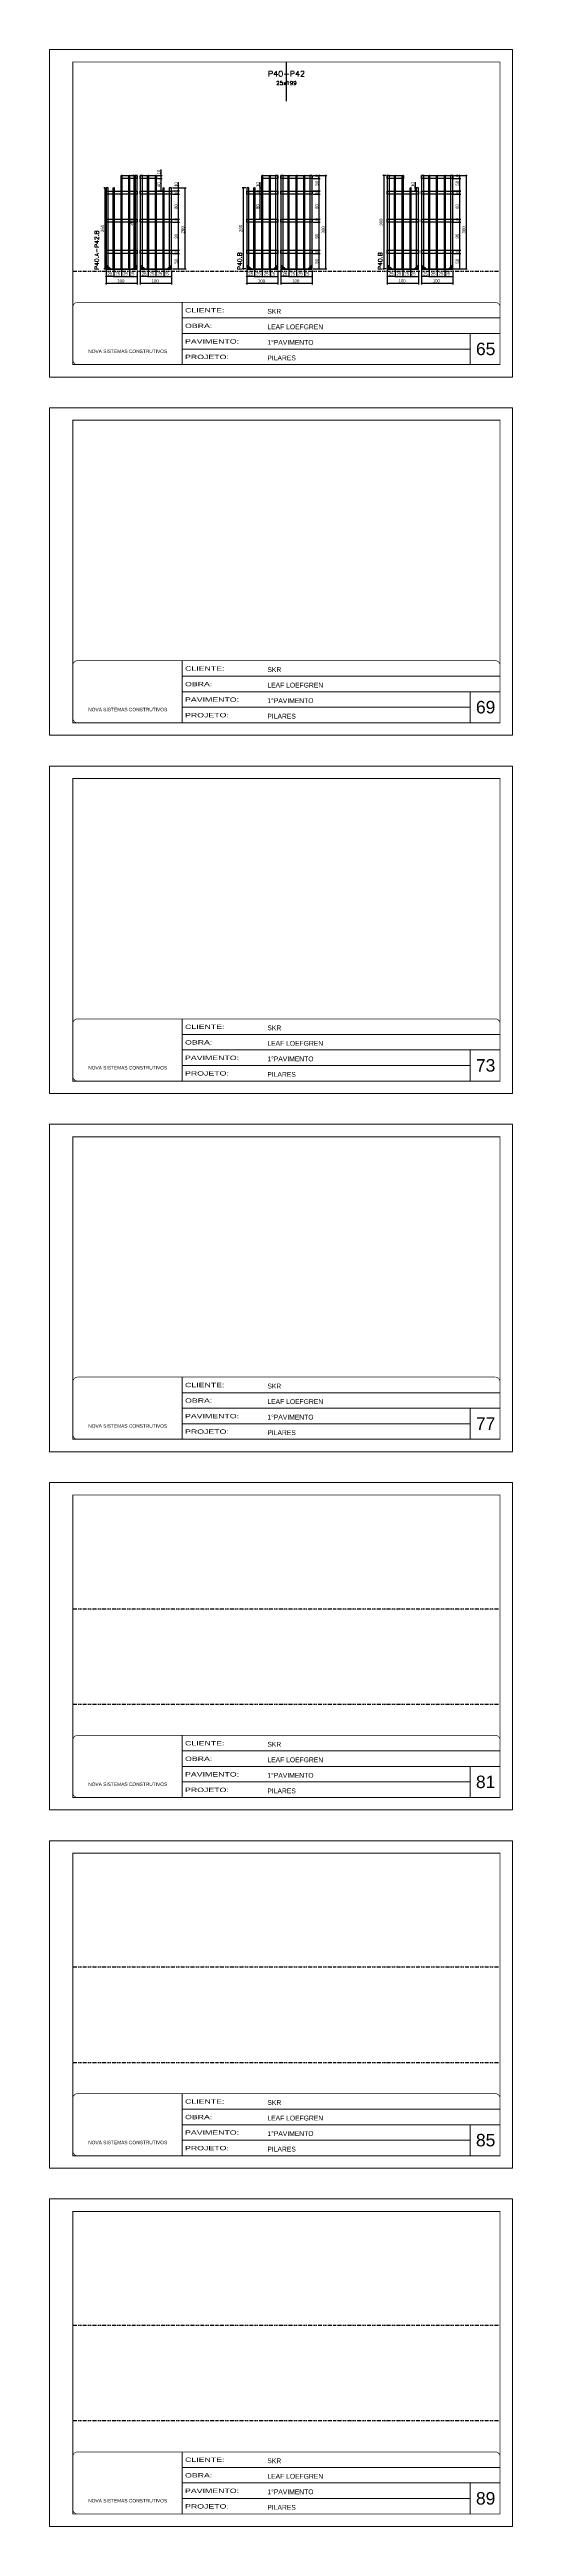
# Model space of a CAD drawing. Extents: x 14400 to 27878, y -21631 to 6985.
# Drawn here: x 14400 to 15885, y -19334 to -11392 of the extents above; entities that cross this region are included whole.
import ezdxf
from ezdxf.enums import TextEntityAlignment as Align

# ---------------------------------------------------------------- set-up
doc = ezdxf.new("R2010")
doc.units = 0
for name, pattern in [('CONTINUO', [0]), ('DASHED', [0.75, 0.5, -0.25]), ('DIVIDE2', [0.625, 0.25, -0.125, 0, -0.125, 0, -0.125]), ('HIDDEN', [0.375, 0.25, -0.125])]:
    doc.linetypes.add(name, pattern=pattern)
for name, color, linetype, lineweight in [('CARIMBO', 255, 'Continuous', 9), ('Folhas', 255, 'Continuous', 9), ('Madeira', 126, 'Continuous', 18), ('Sarr 2.2x7', 40, 'Continuous', 9), ('SARRAFO DE PRESSAO', 251, 'DASHED', 9), ('Texto Seção', 7, 'Continuous', 15)]:
    doc.layers.add(name, color=color, linetype=linetype, lineweight=lineweight)
for name, color, linetype in [('COTA', 241, 'Continuous'), ('Nível', 160, 'Continuous'), ('SARR_2.2x10', 60, 'Continuous'), ('SARR_3.5x7', 81, 'Continuous'), ('SARR_7x7', 40, 'Continuous'), ('Texto de Titulo', 7, 'Continuous'), ('Texto Qtd Sarr', 242, 'Continuous')]:
    doc.layers.add(name, color=color, linetype=linetype)
doc.styles.add('ARIAL', font='arial.ttf')
doc.styles.add('COTA TECNICA', font='techl___.ttf', dxfattribs={"height": 10})
doc.styles.add('REGUA-120', font='ROMANS.shx', dxfattribs={"height": 15})
doc.styles.add('ROMANS', font='romans.shx')
doc.styles.add('Tecnologia', font='')
doc.styles.get('Tecnologia').set_extended_font_data('Forgotten Futurist')
doc.dimstyles.new('PAINEL', dxfattribs={"dimtxt": 10, "dimasz": 3, "dimexe": 3, "dimexo": 3, "dimgap": 3, "dimtad": 1, "dimdec": 1, "dimzin": 12, "dimdsep": 46, "dimtxsty": 'COTA TECNICA', "dimblk1": 'OBLIQUE', "dimblk2": 'OBLIQUE', "dimsah": 1, "dimcen": 0.9, "dimclrd": 4, "dimclre": 4, "dimclrt": 240, "dimadec": 1, "dimazin": 3, "dimtfac": 1, "dimtdec": 1, "dimtmove": 0, "dimatfit": 3, "dimfxl": 1, "dimtolj": 1, "dimtzin": 12, "dimarcsym": 0})

# ---------------------------------------------------------------- blocks, each defined once
blk = doc.blocks.new('9999999999')
at = {"color": 30, "linetype": 'CONTINUO'}
for p, q in [((98564.6, 34230.2), (98564.6, 34429.4)), ((98564.6, 34379.6), (99584, 34379.6)), ((98564.6, 34329.8), (99488, 34329.8)), ((99584, 34329.8), (99488, 34329.8)), ((99488, 34329.8), (99488, 34230.2)), ((98564.6, 34280), (99488, 34280))]:
    blk.add_line(p, q, dxfattribs=at)
at = {"color": 30, "linetype": 'CONTINUO', "const_width": 2}
blk.add_lwpolyline([(99584, 34230.2), (99584, 34414.4, 0.414214), (99569, 34429.4), (98229, 34429.4, 0.414214), (98214, 34414.4), (98214, 34245.2, 0.414214), (98229, 34230.2), (99584, 34230.2)], format="xyb", dxfattribs=at)
at = {"layer": 'Folhas'}
blk.add_lwpolyline([(98139, 34190.2), (99624, 34190.2), (99624, 35240.2), (98139, 35240.2)], close=True, dxfattribs=at)
at = {"layer": 'Folhas', "color": 30, "const_width": 3}
blk.add_lwpolyline([(98214, 34230.2), (99584, 34230.2), (99584, 35200.2), (98214, 35200.2)], close=True, dxfattribs=at)
at = {"color": 7, "linetype": 'Continuous', "ltscale": 5, "style": 'ARIAL'}
for s, height, p in [('SKR', 15.48, (98837.7, 34393.1)), ('1°PAVIMENTO', 15.483, (98837.7, 34293.5)), ('LEAF LOEFGREN', 15.483, (98837.7, 34343.3)), ('NOVA SISTEMAS CONSTRUTIVOS', 11.059, (98263.2, 34267.2)), ('PILARES', 15.48, (98837.7, 34243.7))]:
    blk.add_text(s, height=height, dxfattribs=at).set_placement(p)
at = {"layer": 'Folhas', "color": 7, "style": 'Tecnologia', "width": 1.5}
for s, p in [('CLIENTE:', (98573.7, 34397.2)), ('OBRA:', (98573.7, 34347.3)), ('PAVIMENTO:', (98573.7, 34297.5)), ('PROJETO:', (98573.7, 34247.7))]:
    blk.add_text(s, height=14, dxfattribs=at).set_placement(p)
blk = doc.blocks.new('_Oblique')
at = {"color": 0, "linetype": 'ByBlock', "lineweight": -2}
blk.add_line((-0.5, -0.5), (0.5, 0.5), dxfattribs=at)
blk = doc.blocks.new('*D4863')
at = {"layer": 'COTA', "color": 4, "lineweight": -2, "transparency": 16777216}
for p, q in [((15142.4, -12114.2), (15142.4, -12145.4)), ((15242.4, -12142.4), (15142.4, -12142.4)), ((15242.4, -12114.2), (15242.4, -12145.4))]:
    blk.add_line(p, q, dxfattribs=at)
at = {"layer": 'Defpoints', "color": 0, "transparency": 16777216}
for p in [(15142.4, -12111.2), (15142.4, -12142.4), (15242.4, -12111.2)]:
    blk.add_point(p, dxfattribs=at)
at = {"layer": 'COTA', "color": 4, "lineweight": -2, "transparency": 16777216, "xscale": 3, "yscale": 3, "zscale": 3, "rotation": 180}
blk.add_blockref('_Oblique', (15142.4, -12142.4), dxfattribs=at)
at = {"layer": 'COTA', "color": 4, "lineweight": -2, "transparency": 16777216, "xscale": 3, "yscale": 3, "zscale": 3}
blk.add_blockref('_Oblique', (15242.4, -12142.4), dxfattribs=at)
at = {"layer": 'COTA', "color": 240, "transparency": 16777216, "insert": (15189.9, -12134.3), "char_height": 10, "attachment_point": 5, "style": 'COTA TECNICA'}
blk.add_mtext('\\A1;100', dxfattribs=at)
blk = doc.blocks.new('*D4864')
at = {"layer": 'COTA', "color": 4, "lineweight": -2, "transparency": 16777216}
for p, q in [((15142.4, -12099), (15142.4, -12122.7)), ((15167.4, -12119.7), (15142.4, -12119.7)), ((15167.4, -12099), (15167.4, -12122.7))]:
    blk.add_line(p, q, dxfattribs=at)
at = {"layer": 'Defpoints', "color": 0, "transparency": 16777216}
for p in [(15142.4, -12096), (15142.4, -12119.7), (15167.4, -12096)]:
    blk.add_point(p, dxfattribs=at)
at = {"layer": 'COTA', "color": 4, "lineweight": -2, "transparency": 16777216, "xscale": 3, "yscale": 3, "zscale": 3, "rotation": 180}
blk.add_blockref('_Oblique', (15142.4, -12119.7), dxfattribs=at)
at = {"layer": 'COTA', "color": 4, "lineweight": -2, "transparency": 16777216, "xscale": 3, "yscale": 3, "zscale": 3}
blk.add_blockref('_Oblique', (15167.4, -12119.7), dxfattribs=at)
at = {"layer": 'COTA', "color": 240, "transparency": 16777216, "insert": (15154.9, -12111.6), "char_height": 10, "attachment_point": 5, "style": 'COTA TECNICA'}
blk.add_mtext('\\A1;25', dxfattribs=at)
blk = doc.blocks.new('*D4865')
at = {"layer": 'COTA', "color": 4, "lineweight": -2, "transparency": 16777216}
for p, q in [((15217.4, -12099), (15217.4, -12122.7)), ((15217.4, -12119.7), (15242.4, -12119.7)), ((15242.4, -12101.2), (15242.4, -12122.7))]:
    blk.add_line(p, q, dxfattribs=at)
at = {"layer": 'Defpoints', "color": 0, "transparency": 16777216}
for p in [(15217.4, -12096), (15242.4, -12098.2), (15242.4, -12119.7)]:
    blk.add_point(p, dxfattribs=at)
at = {"layer": 'COTA', "color": 4, "lineweight": -2, "transparency": 16777216, "xscale": 3, "yscale": 3, "zscale": 3, "rotation": 180}
blk.add_blockref('_Oblique', (15217.4, -12119.7), dxfattribs=at)
at = {"layer": 'COTA', "color": 4, "lineweight": -2, "transparency": 16777216, "xscale": 3, "yscale": 3, "zscale": 3}
blk.add_blockref('_Oblique', (15242.4, -12119.7), dxfattribs=at)
at = {"layer": 'COTA', "color": 240, "transparency": 16777216, "insert": (15225.9, -12111.6), "char_height": 10, "attachment_point": 5, "style": 'COTA TECNICA'}
blk.add_mtext('\\A1;25', dxfattribs=at)
blk = doc.blocks.new('*D4866')
at = {"layer": 'COTA', "color": 4, "lineweight": -2, "transparency": 16777216}
for p, q in [((15167.4, -12099), (15167.4, -12122.7)), ((15167.4, -12119.7), (15192.4, -12119.7)), ((15192.4, -12099), (15192.4, -12122.7))]:
    blk.add_line(p, q, dxfattribs=at)
at = {"layer": 'Defpoints', "color": 0, "transparency": 16777216}
for p in [(15167.4, -12096), (15192.4, -12096), (15192.4, -12119.7)]:
    blk.add_point(p, dxfattribs=at)
at = {"layer": 'COTA', "color": 4, "lineweight": -2, "transparency": 16777216, "xscale": 3, "yscale": 3, "zscale": 3, "rotation": 180}
blk.add_blockref('_Oblique', (15167.4, -12119.7), dxfattribs=at)
at = {"layer": 'COTA', "color": 4, "lineweight": -2, "transparency": 16777216, "xscale": 3, "yscale": 3, "zscale": 3}
blk.add_blockref('_Oblique', (15192.4, -12119.7), dxfattribs=at)
at = {"layer": 'COTA', "color": 240, "transparency": 16777216, "insert": (15179.9, -12111.6), "char_height": 10, "attachment_point": 5, "style": 'COTA TECNICA'}
blk.add_mtext('\\A1;25', dxfattribs=at)
blk = doc.blocks.new('*D4867')
at = {"layer": 'COTA', "color": 4, "lineweight": -2, "transparency": 16777216}
for p, q in [((15245.4, -12046), (15268.1, -12046)), ((15265.1, -12096), (15265.1, -12046)), ((15245.4, -12096), (15268.1, -12096))]:
    blk.add_line(p, q, dxfattribs=at)
at = {"layer": 'Defpoints', "color": 0, "transparency": 16777216}
for p in [(15242.4, -12046), (15265.1, -12046), (15242.4, -12096)]:
    blk.add_point(p, dxfattribs=at)
at = {"layer": 'COTA', "color": 4, "lineweight": -2, "transparency": 16777216, "xscale": 3, "yscale": 3, "zscale": 3}
for p, rotation in [((15265.1, -12046), 90), ((15265.1, -12096), 270)]:
    blk.add_blockref('_Oblique', p, dxfattribs=dict(at, rotation=rotation))
at = {"layer": 'COTA', "color": 240, "transparency": 16777216, "insert": (15256.9, -12071), "char_height": 10, "attachment_point": 5, "rotation": 90, "style": 'COTA TECNICA'}
blk.add_mtext('\\A1;50', dxfattribs=at)
blk = doc.blocks.new('*D4868')
at = {"layer": 'COTA', "color": 4, "lineweight": -2, "transparency": 16777216}
for p, q in [((15192.4, -12099), (15192.4, -12122.7)), ((15192.4, -12119.7), (15217.4, -12119.7)), ((15217.4, -12099), (15217.4, -12122.7))]:
    blk.add_line(p, q, dxfattribs=at)
at = {"layer": 'Defpoints', "color": 0, "transparency": 16777216}
for p in [(15192.4, -12096), (15217.4, -12096), (15217.4, -12119.7)]:
    blk.add_point(p, dxfattribs=at)
at = {"layer": 'COTA', "color": 4, "lineweight": -2, "transparency": 16777216, "xscale": 3, "yscale": 3, "zscale": 3, "rotation": 180}
blk.add_blockref('_Oblique', (15192.4, -12119.7), dxfattribs=at)
at = {"layer": 'COTA', "color": 4, "lineweight": -2, "transparency": 16777216, "xscale": 3, "yscale": 3, "zscale": 3}
blk.add_blockref('_Oblique', (15217.4, -12119.7), dxfattribs=at)
at = {"layer": 'COTA', "color": 240, "transparency": 16777216, "insert": (15204.9, -12111.6), "char_height": 10, "attachment_point": 5, "style": 'COTA TECNICA'}
blk.add_mtext('\\A1;25', dxfattribs=at)
blk = doc.blocks.new('*D4869')
at = {"layer": 'COTA', "color": 4, "lineweight": -2, "transparency": 16777216}
for p, q in [((15245.4, -12036), (15268.1, -12036)), ((15245.4, -12046), (15268.1, -12046)), ((15265.1, -12046), (15265.1, -12036))]:
    blk.add_line(p, q, dxfattribs=at)
at = {"layer": 'Defpoints', "color": 0, "transparency": 16777216}
for p in [(15242.4, -12036), (15242.4, -12046), (15265.1, -12036)]:
    blk.add_point(p, dxfattribs=at)
at = {"layer": 'COTA', "color": 4, "lineweight": -2, "transparency": 16777216, "xscale": 3, "yscale": 3, "zscale": 3}
for p, rotation in [((15265.1, -12036), 90), ((15265.1, -12046), 270)]:
    blk.add_blockref('_Oblique', p, dxfattribs=dict(at, rotation=rotation))
at = {"layer": 'COTA', "color": 240, "transparency": 16777216, "insert": (15257, -12041), "char_height": 10, "attachment_point": 5, "rotation": 90, "style": 'COTA TECNICA'}
blk.add_mtext('\\A1;10', dxfattribs=at)
blk = doc.blocks.new('*D4870')
at = {"layer": 'COTA', "color": 4, "lineweight": -2, "transparency": 16777216}
for p, q in [((15245.4, -11946), (15268.1, -11946)), ((15265.1, -12036), (15265.1, -11946)), ((15245.4, -12036), (15268.1, -12036))]:
    blk.add_line(p, q, dxfattribs=at)
at = {"layer": 'Defpoints', "color": 0, "transparency": 16777216}
for p in [(15242.4, -11946), (15265.1, -11946), (15242.4, -12036)]:
    blk.add_point(p, dxfattribs=at)
at = {"layer": 'COTA', "color": 4, "lineweight": -2, "transparency": 16777216, "xscale": 3, "yscale": 3, "zscale": 3}
for p, rotation in [((15265.1, -11946), 90), ((15265.1, -12036), 270)]:
    blk.add_blockref('_Oblique', p, dxfattribs=dict(at, rotation=rotation))
at = {"layer": 'COTA', "color": 240, "transparency": 16777216, "insert": (15256.9, -11991), "char_height": 10, "attachment_point": 5, "rotation": 90, "style": 'COTA TECNICA'}
blk.add_mtext('\\A1;90', dxfattribs=at)
blk = doc.blocks.new('*D4871')
at = {"layer": 'COTA', "color": 4, "lineweight": -2, "transparency": 16777216}
for p, q in [((15245.4, -11936), (15268.1, -11936)), ((15245.4, -11946), (15268.1, -11946)), ((15265.1, -11946), (15265.1, -11936))]:
    blk.add_line(p, q, dxfattribs=at)
at = {"layer": 'Defpoints', "color": 0, "transparency": 16777216}
for p in [(15242.4, -11936), (15242.4, -11946), (15265.1, -11936)]:
    blk.add_point(p, dxfattribs=at)
at = {"layer": 'COTA', "color": 4, "lineweight": -2, "transparency": 16777216, "xscale": 3, "yscale": 3, "zscale": 3}
for p, rotation in [((15265.1, -11936), 90), ((15265.1, -11946), 270)]:
    blk.add_blockref('_Oblique', p, dxfattribs=dict(at, rotation=rotation))
at = {"layer": 'COTA', "color": 240, "transparency": 16777216, "insert": (15257, -11941), "char_height": 10, "attachment_point": 5, "rotation": 90, "style": 'COTA TECNICA'}
blk.add_mtext('\\A1;10', dxfattribs=at)
blk = doc.blocks.new('*D4872')
at = {"layer": 'COTA', "color": 4, "lineweight": -2, "transparency": 16777216}
for p, q in [((15245.4, -11796), (15289.3, -11796)), ((15286.3, -12096), (15286.3, -11796)), ((15245.4, -12096), (15289.3, -12096))]:
    blk.add_line(p, q, dxfattribs=at)
at = {"layer": 'Defpoints', "color": 0, "transparency": 16777216}
for p in [(15242.4, -11796), (15286.3, -11796), (15242.4, -12096)]:
    blk.add_point(p, dxfattribs=at)
at = {"layer": 'COTA', "color": 4, "lineweight": -2, "transparency": 16777216, "xscale": 3, "yscale": 3, "zscale": 3}
for p, rotation in [((15286.3, -11796), 90), ((15286.3, -12096), 270)]:
    blk.add_blockref('_Oblique', p, dxfattribs=dict(at, rotation=rotation))
at = {"layer": 'COTA', "color": 240, "transparency": 16777216, "insert": (15278.1, -11970.7), "char_height": 10, "attachment_point": 5, "rotation": 90, "style": 'COTA TECNICA'}
blk.add_mtext('\\A1;300', dxfattribs=at)
blk = doc.blocks.new('*D4873')
at = {"layer": 'COTA', "color": 4, "lineweight": -2, "transparency": 16777216}
for p, q in [((15032.4, -12114.2), (15032.4, -12145.4)), ((15132.4, -12142.4), (15032.4, -12142.4)), ((15132.4, -12114.2), (15132.4, -12145.4))]:
    blk.add_line(p, q, dxfattribs=at)
at = {"layer": 'Defpoints', "color": 0, "transparency": 16777216}
for p in [(15032.4, -12111.2), (15032.4, -12142.4), (15132.4, -12111.2)]:
    blk.add_point(p, dxfattribs=at)
at = {"layer": 'COTA', "color": 4, "lineweight": -2, "transparency": 16777216, "xscale": 3, "yscale": 3, "zscale": 3, "rotation": 180}
blk.add_blockref('_Oblique', (15032.4, -12142.4), dxfattribs=at)
at = {"layer": 'COTA', "color": 4, "lineweight": -2, "transparency": 16777216, "xscale": 3, "yscale": 3, "zscale": 3}
blk.add_blockref('_Oblique', (15132.4, -12142.4), dxfattribs=at)
at = {"layer": 'COTA', "color": 240, "transparency": 16777216, "insert": (15079.9, -12134.3), "char_height": 10, "attachment_point": 5, "style": 'COTA TECNICA'}
blk.add_mtext('\\A1;100', dxfattribs=at)
blk = doc.blocks.new('*D4874')
at = {"layer": 'COTA', "color": 4, "lineweight": -2, "transparency": 16777216}
for p, q in [((15032.4, -12099), (15032.4, -12122.7)), ((15057.4, -12119.7), (15032.4, -12119.7)), ((15057.4, -12099), (15057.4, -12122.7))]:
    blk.add_line(p, q, dxfattribs=at)
at = {"layer": 'Defpoints', "color": 0, "transparency": 16777216}
for p in [(15032.4, -12096), (15032.4, -12119.7), (15057.4, -12096)]:
    blk.add_point(p, dxfattribs=at)
at = {"layer": 'COTA', "color": 4, "lineweight": -2, "transparency": 16777216, "xscale": 3, "yscale": 3, "zscale": 3, "rotation": 180}
blk.add_blockref('_Oblique', (15032.4, -12119.7), dxfattribs=at)
at = {"layer": 'COTA', "color": 4, "lineweight": -2, "transparency": 16777216, "xscale": 3, "yscale": 3, "zscale": 3}
blk.add_blockref('_Oblique', (15057.4, -12119.7), dxfattribs=at)
at = {"layer": 'COTA', "color": 240, "transparency": 16777216, "insert": (15044.9, -12111.6), "char_height": 10, "attachment_point": 5, "style": 'COTA TECNICA'}
blk.add_mtext('\\A1;25', dxfattribs=at)
blk = doc.blocks.new('*D4875')
at = {"layer": 'COTA', "color": 4, "lineweight": -2, "transparency": 16777216}
for p, q in [((15107.4, -12099), (15107.4, -12122.7)), ((15107.4, -12119.7), (15132.4, -12119.7)), ((15132.4, -12101.2), (15132.4, -12122.7))]:
    blk.add_line(p, q, dxfattribs=at)
at = {"layer": 'Defpoints', "color": 0, "transparency": 16777216}
for p in [(15107.4, -12096), (15132.4, -12098.2), (15132.4, -12119.7)]:
    blk.add_point(p, dxfattribs=at)
at = {"layer": 'COTA', "color": 4, "lineweight": -2, "transparency": 16777216, "xscale": 3, "yscale": 3, "zscale": 3, "rotation": 180}
blk.add_blockref('_Oblique', (15107.4, -12119.7), dxfattribs=at)
at = {"layer": 'COTA', "color": 4, "lineweight": -2, "transparency": 16777216, "xscale": 3, "yscale": 3, "zscale": 3}
blk.add_blockref('_Oblique', (15132.4, -12119.7), dxfattribs=at)
at = {"layer": 'COTA', "color": 240, "transparency": 16777216, "insert": (15115.9, -12111.6), "char_height": 10, "attachment_point": 5, "style": 'COTA TECNICA'}
blk.add_mtext('\\A1;25', dxfattribs=at)
blk = doc.blocks.new('*D4876')
at = {"layer": 'COTA', "color": 4, "lineweight": -2, "transparency": 16777216}
for p, q in [((15057.4, -12099), (15057.4, -12122.7)), ((15057.4, -12119.7), (15082.4, -12119.7)), ((15082.4, -12099), (15082.4, -12122.7))]:
    blk.add_line(p, q, dxfattribs=at)
at = {"layer": 'Defpoints', "color": 0, "transparency": 16777216}
for p in [(15057.4, -12096), (15082.4, -12096), (15082.4, -12119.7)]:
    blk.add_point(p, dxfattribs=at)
at = {"layer": 'COTA', "color": 4, "lineweight": -2, "transparency": 16777216, "xscale": 3, "yscale": 3, "zscale": 3, "rotation": 180}
blk.add_blockref('_Oblique', (15057.4, -12119.7), dxfattribs=at)
at = {"layer": 'COTA', "color": 4, "lineweight": -2, "transparency": 16777216, "xscale": 3, "yscale": 3, "zscale": 3}
blk.add_blockref('_Oblique', (15082.4, -12119.7), dxfattribs=at)
at = {"layer": 'COTA', "color": 240, "transparency": 16777216, "insert": (15069.9, -12111.6), "char_height": 10, "attachment_point": 5, "style": 'COTA TECNICA'}
blk.add_mtext('\\A1;25', dxfattribs=at)
blk = doc.blocks.new('*D4877')
at = {"layer": 'COTA', "color": 4, "lineweight": -2, "transparency": 16777216}
for p, q in [((15082.4, -12099), (15082.4, -12122.7)), ((15082.4, -12119.7), (15107.4, -12119.7)), ((15107.4, -12099), (15107.4, -12122.7))]:
    blk.add_line(p, q, dxfattribs=at)
at = {"layer": 'Defpoints', "color": 0, "transparency": 16777216}
for p in [(15082.4, -12096), (15107.4, -12096), (15107.4, -12119.7)]:
    blk.add_point(p, dxfattribs=at)
at = {"layer": 'COTA', "color": 4, "lineweight": -2, "transparency": 16777216, "xscale": 3, "yscale": 3, "zscale": 3, "rotation": 180}
blk.add_blockref('_Oblique', (15082.4, -12119.7), dxfattribs=at)
at = {"layer": 'COTA', "color": 4, "lineweight": -2, "transparency": 16777216, "xscale": 3, "yscale": 3, "zscale": 3}
blk.add_blockref('_Oblique', (15107.4, -12119.7), dxfattribs=at)
at = {"layer": 'COTA', "color": 240, "transparency": 16777216, "insert": (15094.9, -12111.6), "char_height": 10, "attachment_point": 5, "style": 'COTA TECNICA'}
blk.add_mtext('\\A1;25', dxfattribs=at)
blk = doc.blocks.new('*D4851')
at = {"layer": 'COTA', "color": 4, "lineweight": -2, "transparency": 16777216}
for p, q in [((14691.2, -12114.2), (14691.2, -12145.4)), ((14791.2, -12142.4), (14691.2, -12142.4)), ((14791.2, -12114.2), (14791.2, -12145.4))]:
    blk.add_line(p, q, dxfattribs=at)
at = {"layer": 'Defpoints', "color": 0, "transparency": 16777216}
for p in [(14691.2, -12111.2), (14691.2, -12142.4), (14791.2, -12111.2)]:
    blk.add_point(p, dxfattribs=at)
at = {"layer": 'COTA', "color": 4, "lineweight": -2, "transparency": 16777216, "xscale": 3, "yscale": 3, "zscale": 3, "rotation": 180}
blk.add_blockref('_Oblique', (14691.2, -12142.4), dxfattribs=at)
at = {"layer": 'COTA', "color": 4, "lineweight": -2, "transparency": 16777216, "xscale": 3, "yscale": 3, "zscale": 3}
blk.add_blockref('_Oblique', (14791.2, -12142.4), dxfattribs=at)
at = {"layer": 'COTA', "color": 240, "transparency": 16777216, "insert": (14738.7, -12134.3), "char_height": 10, "attachment_point": 5, "style": 'COTA TECNICA'}
blk.add_mtext('\\A1;100', dxfattribs=at)
blk = doc.blocks.new('*D4852')
at = {"layer": 'COTA', "color": 4, "lineweight": -2, "transparency": 16777216}
for p, q in [((14691.2, -12099), (14691.2, -12122.7)), ((14716.2, -12119.7), (14691.2, -12119.7)), ((14716.2, -12099), (14716.2, -12122.7))]:
    blk.add_line(p, q, dxfattribs=at)
at = {"layer": 'Defpoints', "color": 0, "transparency": 16777216}
for p in [(14691.2, -12096), (14691.2, -12119.7), (14716.2, -12096)]:
    blk.add_point(p, dxfattribs=at)
at = {"layer": 'COTA', "color": 4, "lineweight": -2, "transparency": 16777216, "xscale": 3, "yscale": 3, "zscale": 3, "rotation": 180}
blk.add_blockref('_Oblique', (14691.2, -12119.7), dxfattribs=at)
at = {"layer": 'COTA', "color": 4, "lineweight": -2, "transparency": 16777216, "xscale": 3, "yscale": 3, "zscale": 3}
blk.add_blockref('_Oblique', (14716.2, -12119.7), dxfattribs=at)
at = {"layer": 'COTA', "color": 240, "transparency": 16777216, "insert": (14703.7, -12111.6), "char_height": 10, "attachment_point": 5, "style": 'COTA TECNICA'}
blk.add_mtext('\\A1;25', dxfattribs=at)
blk = doc.blocks.new('*D4853')
at = {"layer": 'COTA', "color": 4, "lineweight": -2, "transparency": 16777216}
for p, q in [((14766.2, -12099), (14766.2, -12122.7)), ((14766.2, -12119.7), (14791.2, -12119.7)), ((14791.2, -12101.2), (14791.2, -12122.7))]:
    blk.add_line(p, q, dxfattribs=at)
at = {"layer": 'Defpoints', "color": 0, "transparency": 16777216}
for p in [(14766.2, -12096), (14791.2, -12098.2), (14791.2, -12119.7)]:
    blk.add_point(p, dxfattribs=at)
at = {"layer": 'COTA', "color": 4, "lineweight": -2, "transparency": 16777216, "xscale": 3, "yscale": 3, "zscale": 3, "rotation": 180}
blk.add_blockref('_Oblique', (14766.2, -12119.7), dxfattribs=at)
at = {"layer": 'COTA', "color": 4, "lineweight": -2, "transparency": 16777216, "xscale": 3, "yscale": 3, "zscale": 3}
blk.add_blockref('_Oblique', (14791.2, -12119.7), dxfattribs=at)
at = {"layer": 'COTA', "color": 240, "transparency": 16777216, "insert": (14774.7, -12111.6), "char_height": 10, "attachment_point": 5, "style": 'COTA TECNICA'}
blk.add_mtext('\\A1;25', dxfattribs=at)
blk = doc.blocks.new('*D4854')
at = {"layer": 'COTA', "color": 4, "lineweight": -2, "transparency": 16777216}
for p, q in [((14716.2, -12099), (14716.2, -12122.7)), ((14716.2, -12119.7), (14741.2, -12119.7)), ((14741.2, -12099), (14741.2, -12122.7))]:
    blk.add_line(p, q, dxfattribs=at)
at = {"layer": 'Defpoints', "color": 0, "transparency": 16777216}
for p in [(14716.2, -12096), (14741.2, -12096), (14741.2, -12119.7)]:
    blk.add_point(p, dxfattribs=at)
at = {"layer": 'COTA', "color": 4, "lineweight": -2, "transparency": 16777216, "xscale": 3, "yscale": 3, "zscale": 3, "rotation": 180}
blk.add_blockref('_Oblique', (14716.2, -12119.7), dxfattribs=at)
at = {"layer": 'COTA', "color": 4, "lineweight": -2, "transparency": 16777216, "xscale": 3, "yscale": 3, "zscale": 3}
blk.add_blockref('_Oblique', (14741.2, -12119.7), dxfattribs=at)
at = {"layer": 'COTA', "color": 240, "transparency": 16777216, "insert": (14728.7, -12111.6), "char_height": 10, "attachment_point": 5, "style": 'COTA TECNICA'}
blk.add_mtext('\\A1;25', dxfattribs=at)
blk = doc.blocks.new('*D4855')
at = {"layer": 'COTA', "color": 4, "lineweight": -2, "transparency": 16777216}
for p, q in [((14794.2, -12046), (14816.9, -12046)), ((14813.9, -12096), (14813.9, -12046)), ((14794.2, -12096), (14816.9, -12096))]:
    blk.add_line(p, q, dxfattribs=at)
at = {"layer": 'Defpoints', "color": 0, "transparency": 16777216}
for p in [(14791.2, -12046), (14813.9, -12046), (14791.2, -12096)]:
    blk.add_point(p, dxfattribs=at)
at = {"layer": 'COTA', "color": 4, "lineweight": -2, "transparency": 16777216, "xscale": 3, "yscale": 3, "zscale": 3}
for p, rotation in [((14813.9, -12046), 90), ((14813.9, -12096), 270)]:
    blk.add_blockref('_Oblique', p, dxfattribs=dict(at, rotation=rotation))
at = {"layer": 'COTA', "color": 240, "transparency": 16777216, "insert": (14805.8, -12071), "char_height": 10, "attachment_point": 5, "rotation": 90, "style": 'COTA TECNICA'}
blk.add_mtext('\\A1;50', dxfattribs=at)
blk = doc.blocks.new('*D4856')
at = {"layer": 'COTA', "color": 4, "lineweight": -2, "transparency": 16777216}
for p, q in [((14741.2, -12099), (14741.2, -12122.7)), ((14741.2, -12119.7), (14766.2, -12119.7)), ((14766.2, -12099), (14766.2, -12122.7))]:
    blk.add_line(p, q, dxfattribs=at)
at = {"layer": 'Defpoints', "color": 0, "transparency": 16777216}
for p in [(14741.2, -12096), (14766.2, -12096), (14766.2, -12119.7)]:
    blk.add_point(p, dxfattribs=at)
at = {"layer": 'COTA', "color": 4, "lineweight": -2, "transparency": 16777216, "xscale": 3, "yscale": 3, "zscale": 3, "rotation": 180}
blk.add_blockref('_Oblique', (14741.2, -12119.7), dxfattribs=at)
at = {"layer": 'COTA', "color": 4, "lineweight": -2, "transparency": 16777216, "xscale": 3, "yscale": 3, "zscale": 3}
blk.add_blockref('_Oblique', (14766.2, -12119.7), dxfattribs=at)
at = {"layer": 'COTA', "color": 240, "transparency": 16777216, "insert": (14753.7, -12111.6), "char_height": 10, "attachment_point": 5, "style": 'COTA TECNICA'}
blk.add_mtext('\\A1;25', dxfattribs=at)
blk = doc.blocks.new('*D4857')
at = {"layer": 'COTA', "color": 4, "lineweight": -2, "transparency": 16777216}
for p, q in [((14794.2, -12036), (14816.9, -12036)), ((14794.2, -12046), (14816.9, -12046)), ((14813.9, -12046), (14813.9, -12036))]:
    blk.add_line(p, q, dxfattribs=at)
at = {"layer": 'Defpoints', "color": 0, "transparency": 16777216}
for p in [(14791.2, -12036), (14791.2, -12046), (14813.9, -12036)]:
    blk.add_point(p, dxfattribs=at)
at = {"layer": 'COTA', "color": 4, "lineweight": -2, "transparency": 16777216, "xscale": 3, "yscale": 3, "zscale": 3}
for p, rotation in [((14813.9, -12036), 90), ((14813.9, -12046), 270)]:
    blk.add_blockref('_Oblique', p, dxfattribs=dict(at, rotation=rotation))
at = {"layer": 'COTA', "color": 240, "transparency": 16777216, "insert": (14805.8, -12041), "char_height": 10, "attachment_point": 5, "rotation": 90, "style": 'COTA TECNICA'}
blk.add_mtext('\\A1;10', dxfattribs=at)
blk = doc.blocks.new('*D4858')
at = {"layer": 'COTA', "color": 4, "lineweight": -2, "transparency": 16777216}
for p, q in [((14794.2, -11946), (14816.9, -11946)), ((14813.9, -12036), (14813.9, -11946)), ((14794.2, -12036), (14816.9, -12036))]:
    blk.add_line(p, q, dxfattribs=at)
at = {"layer": 'Defpoints', "color": 0, "transparency": 16777216}
for p in [(14791.2, -11946), (14813.9, -11946), (14791.2, -12036)]:
    blk.add_point(p, dxfattribs=at)
at = {"layer": 'COTA', "color": 4, "lineweight": -2, "transparency": 16777216, "xscale": 3, "yscale": 3, "zscale": 3}
for p, rotation in [((14813.9, -11946), 90), ((14813.9, -12036), 270)]:
    blk.add_blockref('_Oblique', p, dxfattribs=dict(at, rotation=rotation))
at = {"layer": 'COTA', "color": 240, "transparency": 16777216, "insert": (14805.8, -11991), "char_height": 10, "attachment_point": 5, "rotation": 90, "style": 'COTA TECNICA'}
blk.add_mtext('\\A1;90', dxfattribs=at)
blk = doc.blocks.new('*D4859')
at = {"layer": 'COTA', "color": 4, "lineweight": -2, "transparency": 16777216}
for p, q in [((14794.2, -11936), (14816.9, -11936)), ((14794.2, -11946), (14816.9, -11946)), ((14813.9, -11946), (14813.9, -11936))]:
    blk.add_line(p, q, dxfattribs=at)
at = {"layer": 'Defpoints', "color": 0, "transparency": 16777216}
for p in [(14791.2, -11936), (14791.2, -11946), (14813.9, -11936)]:
    blk.add_point(p, dxfattribs=at)
at = {"layer": 'COTA', "color": 4, "lineweight": -2, "transparency": 16777216, "xscale": 3, "yscale": 3, "zscale": 3}
for p, rotation in [((14813.9, -11936), 90), ((14813.9, -11946), 270)]:
    blk.add_blockref('_Oblique', p, dxfattribs=dict(at, rotation=rotation))
at = {"layer": 'COTA', "color": 240, "transparency": 16777216, "insert": (14805.8, -11941), "char_height": 10, "attachment_point": 5, "rotation": 90, "style": 'COTA TECNICA'}
blk.add_mtext('\\A1;10', dxfattribs=at)
blk = doc.blocks.new('*D4860')
at = {"layer": 'COTA', "color": 4, "lineweight": -2, "transparency": 16777216}
for p, q in [((14794.2, -11836), (14838.2, -11836)), ((14835.2, -12096), (14835.2, -11836)), ((14794.2, -12096), (14838.2, -12096))]:
    blk.add_line(p, q, dxfattribs=at)
at = {"layer": 'Defpoints', "color": 0, "transparency": 16777216}
for p in [(14791.2, -11836), (14835.2, -11836), (14791.2, -12096)]:
    blk.add_point(p, dxfattribs=at)
at = {"layer": 'COTA', "color": 4, "lineweight": -2, "transparency": 16777216, "xscale": 3, "yscale": 3, "zscale": 3}
for p, rotation in [((14835.2, -11836), 90), ((14835.2, -12096), 270)]:
    blk.add_blockref('_Oblique', p, dxfattribs=dict(at, rotation=rotation))
at = {"layer": 'COTA', "color": 240, "transparency": 16777216, "insert": (14827.1, -11970.7), "char_height": 10, "attachment_point": 5, "rotation": 90, "style": 'COTA TECNICA'}
blk.add_mtext('\\A1;260', dxfattribs=at)
blk = doc.blocks.new('*D4861')
at = {"layer": 'COTA', "color": 4, "lineweight": -2, "transparency": 16777216}
for p, q in [((14581.2, -12114.2), (14581.2, -12145.4)), ((14681.2, -12142.4), (14581.2, -12142.4)), ((14681.2, -12114.2), (14681.2, -12145.4))]:
    blk.add_line(p, q, dxfattribs=at)
at = {"layer": 'Defpoints', "color": 0, "transparency": 16777216}
for p in [(14581.2, -12111.2), (14581.2, -12142.4), (14681.2, -12111.2)]:
    blk.add_point(p, dxfattribs=at)
at = {"layer": 'COTA', "color": 4, "lineweight": -2, "transparency": 16777216, "xscale": 3, "yscale": 3, "zscale": 3, "rotation": 180}
blk.add_blockref('_Oblique', (14581.2, -12142.4), dxfattribs=at)
at = {"layer": 'COTA', "color": 4, "lineweight": -2, "transparency": 16777216, "xscale": 3, "yscale": 3, "zscale": 3}
blk.add_blockref('_Oblique', (14681.2, -12142.4), dxfattribs=at)
at = {"layer": 'COTA', "color": 240, "transparency": 16777216, "insert": (14628.7, -12134.3), "char_height": 10, "attachment_point": 5, "style": 'COTA TECNICA'}
blk.add_mtext('\\A1;100', dxfattribs=at)
blk = doc.blocks.new('*D4862')
at = {"layer": 'COTA', "color": 4, "lineweight": -2, "transparency": 16777216}
for p, q in [((14581.2, -12099), (14581.2, -12122.7)), ((14606.2, -12119.7), (14581.2, -12119.7)), ((14606.2, -12099), (14606.2, -12122.7))]:
    blk.add_line(p, q, dxfattribs=at)
at = {"layer": 'Defpoints', "color": 0, "transparency": 16777216}
for p in [(14581.2, -12096), (14581.2, -12119.7), (14606.2, -12096)]:
    blk.add_point(p, dxfattribs=at)
at = {"layer": 'COTA', "color": 4, "lineweight": -2, "transparency": 16777216, "xscale": 3, "yscale": 3, "zscale": 3, "rotation": 180}
blk.add_blockref('_Oblique', (14581.2, -12119.7), dxfattribs=at)
at = {"layer": 'COTA', "color": 4, "lineweight": -2, "transparency": 16777216, "xscale": 3, "yscale": 3, "zscale": 3}
blk.add_blockref('_Oblique', (14606.2, -12119.7), dxfattribs=at)
at = {"layer": 'COTA', "color": 240, "transparency": 16777216, "insert": (14593.7, -12111.6), "char_height": 10, "attachment_point": 5, "style": 'COTA TECNICA'}
blk.add_mtext('\\A1;25', dxfattribs=at)
blk = doc.blocks.new('*D4878')
at = {"layer": 'COTA', "color": 4, "lineweight": -2, "transparency": 16777216}
for p, q in [((14656.2, -12099), (14656.2, -12122.7)), ((14656.2, -12119.7), (14681.2, -12119.7)), ((14681.2, -12101.2), (14681.2, -12122.7))]:
    blk.add_line(p, q, dxfattribs=at)
at = {"layer": 'Defpoints', "color": 0, "transparency": 16777216}
for p in [(14656.2, -12096), (14681.2, -12098.2), (14681.2, -12119.7)]:
    blk.add_point(p, dxfattribs=at)
at = {"layer": 'COTA', "color": 4, "lineweight": -2, "transparency": 16777216, "xscale": 3, "yscale": 3, "zscale": 3, "rotation": 180}
blk.add_blockref('_Oblique', (14656.2, -12119.7), dxfattribs=at)
at = {"layer": 'COTA', "color": 4, "lineweight": -2, "transparency": 16777216, "xscale": 3, "yscale": 3, "zscale": 3}
blk.add_blockref('_Oblique', (14681.2, -12119.7), dxfattribs=at)
at = {"layer": 'COTA', "color": 240, "transparency": 16777216, "insert": (14664.7, -12111.6), "char_height": 10, "attachment_point": 5, "style": 'COTA TECNICA'}
blk.add_mtext('\\A1;25', dxfattribs=at)
blk = doc.blocks.new('*D4879')
at = {"layer": 'COTA', "color": 4, "lineweight": -2, "transparency": 16777216}
for p, q in [((14606.2, -12099), (14606.2, -12122.7)), ((14606.2, -12119.7), (14631.2, -12119.7)), ((14631.2, -12099), (14631.2, -12122.7))]:
    blk.add_line(p, q, dxfattribs=at)
at = {"layer": 'Defpoints', "color": 0, "transparency": 16777216}
for p in [(14606.2, -12096), (14631.2, -12096), (14631.2, -12119.7)]:
    blk.add_point(p, dxfattribs=at)
at = {"layer": 'COTA', "color": 4, "lineweight": -2, "transparency": 16777216, "xscale": 3, "yscale": 3, "zscale": 3, "rotation": 180}
blk.add_blockref('_Oblique', (14606.2, -12119.7), dxfattribs=at)
at = {"layer": 'COTA', "color": 4, "lineweight": -2, "transparency": 16777216, "xscale": 3, "yscale": 3, "zscale": 3}
blk.add_blockref('_Oblique', (14631.2, -12119.7), dxfattribs=at)
at = {"layer": 'COTA', "color": 240, "transparency": 16777216, "insert": (14618.7, -12111.6), "char_height": 10, "attachment_point": 5, "style": 'COTA TECNICA'}
blk.add_mtext('\\A1;25', dxfattribs=at)
blk = doc.blocks.new('*D4880')
at = {"layer": 'COTA', "color": 4, "lineweight": -2, "transparency": 16777216}
for p, q in [((14631.2, -12099), (14631.2, -12122.7)), ((14631.2, -12119.7), (14656.2, -12119.7)), ((14656.2, -12099), (14656.2, -12122.7))]:
    blk.add_line(p, q, dxfattribs=at)
at = {"layer": 'Defpoints', "color": 0, "transparency": 16777216}
for p in [(14631.2, -12096), (14656.2, -12096), (14656.2, -12119.7)]:
    blk.add_point(p, dxfattribs=at)
at = {"layer": 'COTA', "color": 4, "lineweight": -2, "transparency": 16777216, "xscale": 3, "yscale": 3, "zscale": 3, "rotation": 180}
blk.add_blockref('_Oblique', (14631.2, -12119.7), dxfattribs=at)
at = {"layer": 'COTA', "color": 4, "lineweight": -2, "transparency": 16777216, "xscale": 3, "yscale": 3, "zscale": 3}
blk.add_blockref('_Oblique', (14656.2, -12119.7), dxfattribs=at)
at = {"layer": 'COTA', "color": 240, "transparency": 16777216, "insert": (14643.7, -12111.6), "char_height": 10, "attachment_point": 5, "style": 'COTA TECNICA'}
blk.add_mtext('\\A1;25', dxfattribs=at)
blk = doc.blocks.new('*D4885')
at = {"layer": 'COTA', "color": 4, "lineweight": -2, "transparency": 16777216}
for p, q in [((15245.4, -11856.1), (15268.1, -11856.1)), ((15265.1, -11936), (15265.1, -11856.1)), ((15245.4, -11936), (15268.1, -11936))]:
    blk.add_line(p, q, dxfattribs=at)
at = {"layer": 'Defpoints', "color": 0, "transparency": 16777216}
for p in [(15242.4, -11856.1), (15265.1, -11856.1), (15242.4, -11936)]:
    blk.add_point(p, dxfattribs=at)
at = {"layer": 'COTA', "color": 4, "lineweight": -2, "transparency": 16777216, "xscale": 3, "yscale": 3, "zscale": 3}
for p, rotation in [((15265.1, -11856.1), 90), ((15265.1, -11936), 270)]:
    blk.add_blockref('_Oblique', p, dxfattribs=dict(at, rotation=rotation))
at = {"layer": 'COTA', "color": 240, "transparency": 16777216, "insert": (15256.9, -11896), "char_height": 10, "attachment_point": 5, "rotation": 90, "style": 'COTA TECNICA'}
blk.add_mtext('\\A1;80', dxfattribs=at)
blk = doc.blocks.new('*D4850')
at = {"layer": 'COTA', "color": 4, "lineweight": -2, "transparency": 16777216}
for p, q in [((15245.4, -11796), (15268.1, -11796)), ((15245.4, -11806), (15268.1, -11806)), ((15265.1, -11806), (15265.1, -11796))]:
    blk.add_line(p, q, dxfattribs=at)
at = {"layer": 'Defpoints', "color": 0, "transparency": 16777216}
for p in [(15242.4, -11796), (15242.4, -11806), (15265.1, -11796)]:
    blk.add_point(p, dxfattribs=at)
at = {"layer": 'COTA', "color": 4, "lineweight": -2, "transparency": 16777216, "xscale": 3, "yscale": 3, "zscale": 3}
for p, rotation in [((15265.1, -11796), 90), ((15265.1, -11806), 270)]:
    blk.add_blockref('_Oblique', p, dxfattribs=dict(at, rotation=rotation))
at = {"layer": 'COTA', "color": 240, "transparency": 16777216, "insert": (15257, -11801), "char_height": 10, "attachment_point": 5, "rotation": 90, "style": 'COTA TECNICA'}
blk.add_mtext('\\A1;10', dxfattribs=at)
blk = doc.blocks.new('*D4886')
at = {"layer": 'COTA', "color": 4, "lineweight": -2, "transparency": 16777216}
for p, q in [((15029.4, -11836), (15018.1, -11836)), ((15021.1, -11836), (15021.1, -12096)), ((15029.4, -12096), (15018.1, -12096))]:
    blk.add_line(p, q, dxfattribs=at)
at = {"layer": 'Defpoints', "color": 0, "transparency": 16777216}
for p in [(15032.4, -11836), (15021.1, -12096), (15032.4, -12096)]:
    blk.add_point(p, dxfattribs=at)
at = {"layer": 'COTA', "color": 4, "lineweight": -2, "transparency": 16777216, "xscale": 3, "yscale": 3, "zscale": 3}
for p, rotation in [((15021.1, -11836), 90), ((15021.1, -12096), 270)]:
    blk.add_blockref('_Oblique', p, dxfattribs=dict(at, rotation=rotation))
at = {"layer": 'COTA', "color": 240, "transparency": 16777216, "insert": (15013, -11966), "char_height": 10, "attachment_point": 5, "rotation": 90, "style": 'COTA TECNICA'}
blk.add_mtext('\\A1;260', dxfattribs=at)
blk = doc.blocks.new('*D4881')
at = {"layer": 'COTA', "color": 4, "lineweight": -2, "transparency": 16777216}
for p, q in [((15077.6, -11846.1), (15073, -11846.1)), ((15077.6, -11856.1), (15073, -11856.1)), ((15076, -11856.1), (15076, -11846.1))]:
    blk.add_line(p, q, dxfattribs=at)
at = {"layer": 'Defpoints', "color": 0, "transparency": 16777216}
for p in [(15076, -11846.1), (15080.6, -11846.1), (15080.6, -11856.1)]:
    blk.add_point(p, dxfattribs=at)
at = {"layer": 'COTA', "color": 4, "lineweight": -2, "transparency": 16777216, "xscale": 3, "yscale": 3, "zscale": 3}
for p, rotation in [((15076, -11846.1), 90), ((15076, -11856.1), 270)]:
    blk.add_blockref('_Oblique', p, dxfattribs=dict(at, rotation=rotation))
at = {"layer": 'COTA', "color": 240, "transparency": 16777216, "insert": (15067.9, -11851.1), "char_height": 10, "attachment_point": 5, "rotation": 90, "style": 'COTA TECNICA'}
blk.add_mtext('\\A1;10', dxfattribs=at)
blk = doc.blocks.new('*D4882')
at = {"layer": 'COTA', "color": 4, "lineweight": -2, "transparency": 16777216}
for p, q in [((15076, -11836.1), (15076, -11817.6)), ((15077.6, -11836.1), (15073, -11836.1)), ((15077.6, -11846.1), (15073, -11846.1)), ((15076, -11846.1), (15076, -11836.1))]:
    blk.add_line(p, q, dxfattribs=at)
at = {"layer": 'Defpoints', "color": 0, "transparency": 16777216}
for p in [(15076, -11836.1), (15080.6, -11836.1), (15080.6, -11846.1)]:
    blk.add_point(p, dxfattribs=at)
at = {"layer": 'COTA', "color": 4, "lineweight": -2, "transparency": 16777216, "xscale": 3, "yscale": 3, "zscale": 3}
for p, rotation in [((15076, -11836.1), 90), ((15076, -11846.1), 270)]:
    blk.add_blockref('_Oblique', p, dxfattribs=dict(at, rotation=rotation))
at = {"layer": 'COTA', "color": 240, "transparency": 16777216, "insert": (15067.9, -11825.4), "char_height": 10, "attachment_point": 5, "rotation": 90, "style": 'COTA TECNICA'}
blk.add_mtext('\\A1;10', dxfattribs=at)
blk = doc.blocks.new('*D4883')
at = {"layer": 'COTA', "color": 4, "lineweight": -2, "transparency": 16777216}
for p, q in [((15077.6, -11856.1), (15073, -11856.1)), ((15076, -11936.1), (15076, -11856.1)), ((15077.6, -11936.1), (15073, -11936.1))]:
    blk.add_line(p, q, dxfattribs=at)
at = {"layer": 'Defpoints', "color": 0, "transparency": 16777216}
for p in [(15076, -11856.1), (15080.6, -11856.1), (15080.6, -11936.1)]:
    blk.add_point(p, dxfattribs=at)
at = {"layer": 'COTA', "color": 4, "lineweight": -2, "transparency": 16777216, "xscale": 3, "yscale": 3, "zscale": 3}
for p, rotation in [((15076, -11856.1), 90), ((15076, -11936.1), 270)]:
    blk.add_blockref('_Oblique', p, dxfattribs=dict(at, rotation=rotation))
at = {"layer": 'COTA', "color": 240, "transparency": 16777216, "insert": (15067.9, -11896.1), "char_height": 10, "attachment_point": 5, "rotation": 90, "style": 'COTA TECNICA'}
blk.add_mtext('\\A1;80', dxfattribs=at)
blk = doc.blocks.new('*D4887')
at = {"layer": 'COTA', "color": 4, "lineweight": -2, "transparency": 16777216}
for p, q in [((14671.2, -11796), (14667.5, -11796)), ((14670.5, -11796), (14670.5, -12096)), ((14671.2, -12096), (14667.5, -12096))]:
    blk.add_line(p, q, dxfattribs=at)
at = {"layer": 'Defpoints', "color": 0, "transparency": 16777216}
for p in [(14674.2, -11796), (14670.5, -12096), (14674.2, -12096)]:
    blk.add_point(p, dxfattribs=at)
at = {"layer": 'COTA', "color": 4, "lineweight": -2, "transparency": 16777216, "xscale": 3, "yscale": 3, "zscale": 3}
for p, rotation in [((14670.5, -11796), 90), ((14670.5, -12096), 270)]:
    blk.add_blockref('_Oblique', p, dxfattribs=dict(at, rotation=rotation))
at = {"layer": 'COTA', "color": 240, "transparency": 16777216, "insert": (14662.3, -11946), "char_height": 10, "attachment_point": 5, "rotation": 90, "style": 'COTA TECNICA'}
blk.add_mtext('\\A1;300', dxfattribs=at)
blk = doc.blocks.new('*D4884')
at = {"layer": 'COTA', "color": 4, "lineweight": -2, "transparency": 16777216}
for p, q in [((14578.2, -11836), (14574.5, -11836)), ((14577.5, -11836), (14577.5, -12096)), ((14578.2, -12096), (14574.5, -12096))]:
    blk.add_line(p, q, dxfattribs=at)
at = {"layer": 'Defpoints', "color": 0, "transparency": 16777216}
for p in [(14581.2, -11836), (14577.5, -12096), (14581.2, -12096)]:
    blk.add_point(p, dxfattribs=at)
at = {"layer": 'COTA', "color": 4, "lineweight": -2, "transparency": 16777216, "xscale": 3, "yscale": 3, "zscale": 3}
for p, rotation in [((14577.5, -11836), 90), ((14577.5, -12096), 270)]:
    blk.add_blockref('_Oblique', p, dxfattribs=dict(at, rotation=rotation))
at = {"layer": 'COTA', "color": 240, "transparency": 16777216, "insert": (14569.4, -11966), "char_height": 10, "attachment_point": 5, "rotation": 90, "style": 'COTA TECNICA'}
blk.add_mtext('\\A1;260', dxfattribs=at)
blk = doc.blocks.new('*D4888')
at = {"layer": 'COTA', "color": 4, "lineweight": -2, "transparency": 16777216}
for p, q in [((14794.2, -11856), (14816.9, -11856)), ((14813.9, -11936), (14813.9, -11856)), ((14794.2, -11936), (14816.9, -11936))]:
    blk.add_line(p, q, dxfattribs=at)
at = {"layer": 'Defpoints', "color": 0, "transparency": 16777216}
for p in [(14791.2, -11856), (14813.9, -11856), (14791.2, -11936)]:
    blk.add_point(p, dxfattribs=at)
at = {"layer": 'COTA', "color": 4, "lineweight": -2, "transparency": 16777216, "xscale": 3, "yscale": 3, "zscale": 3}
for p, rotation in [((14813.9, -11856), 90), ((14813.9, -11936), 270)]:
    blk.add_blockref('_Oblique', p, dxfattribs=dict(at, rotation=rotation))
at = {"layer": 'COTA', "color": 240, "transparency": 16777216, "insert": (14805.8, -11896), "char_height": 10, "attachment_point": 5, "rotation": 90, "style": 'COTA TECNICA'}
blk.add_mtext('\\A1;80', dxfattribs=at)
blk = doc.blocks.new('*D4889')
at = {"layer": 'COTA', "color": 4, "lineweight": -2, "transparency": 16777216}
for p, q in [((14794.2, -11846), (14816.9, -11846)), ((14794.2, -11856), (14816.9, -11856)), ((14813.9, -11856), (14813.9, -11846))]:
    blk.add_line(p, q, dxfattribs=at)
at = {"layer": 'Defpoints', "color": 0, "transparency": 16777216}
for p in [(14791.2, -11846), (14791.2, -11856), (14813.9, -11846)]:
    blk.add_point(p, dxfattribs=at)
at = {"layer": 'COTA', "color": 4, "lineweight": -2, "transparency": 16777216, "xscale": 3, "yscale": 3, "zscale": 3}
for p, rotation in [((14813.9, -11846), 90), ((14813.9, -11856), 270)]:
    blk.add_blockref('_Oblique', p, dxfattribs=dict(at, rotation=rotation))
at = {"layer": 'COTA', "color": 240, "transparency": 16777216, "insert": (14805.8, -11851), "char_height": 10, "attachment_point": 5, "rotation": 90, "style": 'COTA TECNICA'}
blk.add_mtext('\\A1;10', dxfattribs=at)
blk = doc.blocks.new('*D4890')
at = {"layer": 'COTA', "color": 4, "lineweight": -2, "transparency": 16777216}
for p, q in [((14813.9, -11836), (14813.9, -11817.6)), ((14794.2, -11836), (14816.9, -11836)), ((14794.2, -11846), (14816.9, -11846)), ((14813.9, -11846), (14813.9, -11836))]:
    blk.add_line(p, q, dxfattribs=at)
at = {"layer": 'Defpoints', "color": 0, "transparency": 16777216}
for p in [(14791.2, -11836), (14791.2, -11846), (14813.9, -11836)]:
    blk.add_point(p, dxfattribs=at)
at = {"layer": 'COTA', "color": 4, "lineweight": -2, "transparency": 16777216, "xscale": 3, "yscale": 3, "zscale": 3}
for p, rotation in [((14813.9, -11836), 90), ((14813.9, -11846), 270)]:
    blk.add_blockref('_Oblique', p, dxfattribs=dict(at, rotation=rotation))
at = {"layer": 'COTA', "color": 240, "transparency": 16777216, "insert": (14805.8, -11825.3), "char_height": 10, "attachment_point": 5, "rotation": 90, "style": 'COTA TECNICA'}
blk.add_mtext('\\A1;10', dxfattribs=at)
blk = doc.blocks.new('*D4891')
at = {"layer": 'COTA', "color": 4, "lineweight": -2, "transparency": 16777216}
for p, q in [((14746, -11806), (14761.5, -11806)), ((14758.5, -11846), (14758.5, -11806)), ((14746, -11846), (14761.5, -11846))]:
    blk.add_line(p, q, dxfattribs=at)
at = {"layer": 'Defpoints', "color": 0, "transparency": 16777216}
for p in [(14743, -11806), (14758.5, -11806), (14743, -11846)]:
    blk.add_point(p, dxfattribs=at)
at = {"layer": 'COTA', "color": 4, "lineweight": -2, "transparency": 16777216, "xscale": 3, "yscale": 3, "zscale": 3}
for p, rotation in [((14758.5, -11806), 90), ((14758.5, -11846), 270)]:
    blk.add_blockref('_Oblique', p, dxfattribs=dict(at, rotation=rotation))
at = {"layer": 'COTA', "color": 240, "transparency": 16777216, "insert": (14750.4, -11826), "char_height": 10, "attachment_point": 5, "rotation": 90, "style": 'COTA TECNICA'}
blk.add_mtext('\\A1;40', dxfattribs=at)
blk = doc.blocks.new('*D4892')
at = {"layer": 'COTA', "color": 4, "lineweight": -2, "transparency": 16777216}
for p, q in [((14746, -11796), (14761.5, -11796)), ((14746, -11806), (14761.5, -11806)), ((14758.5, -11796), (14758.5, -11777.6)), ((14758.5, -11806), (14758.5, -11796))]:
    blk.add_line(p, q, dxfattribs=at)
at = {"layer": 'Defpoints', "color": 0, "transparency": 16777216}
for p in [(14743, -11796), (14743, -11806), (14758.5, -11796)]:
    blk.add_point(p, dxfattribs=at)
at = {"layer": 'COTA', "color": 4, "lineweight": -2, "transparency": 16777216, "xscale": 3, "yscale": 3, "zscale": 3}
for p, rotation in [((14758.5, -11796), 90), ((14758.5, -11806), 270)]:
    blk.add_blockref('_Oblique', p, dxfattribs=dict(at, rotation=rotation))
at = {"layer": 'COTA', "color": 240, "transparency": 16777216, "insert": (14750.4, -11785.3), "char_height": 10, "attachment_point": 5, "rotation": 90, "style": 'COTA TECNICA'}
blk.add_mtext('\\A1;10', dxfattribs=at)
blk = doc.blocks.new('*D4893')
at = {"layer": 'COTA', "color": 4, "lineweight": -2, "transparency": 16777216}
for p, q in [((15245.4, -11846), (15268.1, -11846)), ((15245.4, -11856), (15268.1, -11856)), ((15265.1, -11856), (15265.1, -11846))]:
    blk.add_line(p, q, dxfattribs=at)
at = {"layer": 'Defpoints', "color": 0, "transparency": 16777216}
for p in [(15242.4, -11846), (15242.4, -11856), (15265.1, -11846)]:
    blk.add_point(p, dxfattribs=at)
at = {"layer": 'COTA', "color": 4, "lineweight": -2, "transparency": 16777216, "xscale": 3, "yscale": 3, "zscale": 3}
for p, rotation in [((15265.1, -11846), 90), ((15265.1, -11856), 270)]:
    blk.add_blockref('_Oblique', p, dxfattribs=dict(at, rotation=rotation))
at = {"layer": 'COTA', "color": 240, "transparency": 16777216, "insert": (15257, -11851), "char_height": 10, "attachment_point": 5, "rotation": 90, "style": 'COTA TECNICA'}
blk.add_mtext('\\A1;10', dxfattribs=at)
blk = doc.blocks.new('*D4894')
at = {"layer": 'COTA', "color": 4, "lineweight": -2, "transparency": 16777216}
for p, q in [((15245.4, -11796), (15268.1, -11796)), ((15265.1, -11846.1), (15265.1, -11796)), ((15245.4, -11846.1), (15268.1, -11846.1))]:
    blk.add_line(p, q, dxfattribs=at)
at = {"layer": 'Defpoints', "color": 0, "transparency": 16777216}
for p in [(15242.4, -11796), (15265.1, -11796), (15242.4, -11846.1)]:
    blk.add_point(p, dxfattribs=at)
at = {"layer": 'COTA', "color": 4, "lineweight": -2, "transparency": 16777216, "xscale": 3, "yscale": 3, "zscale": 3}
for p, rotation in [((15265.1, -11796), 90), ((15265.1, -11846.1), 270)]:
    blk.add_blockref('_Oblique', p, dxfattribs=dict(at, rotation=rotation))
at = {"layer": 'COTA', "color": 240, "transparency": 16777216, "insert": (15256.9, -11821), "char_height": 10, "attachment_point": 5, "rotation": 90, "style": 'COTA TECNICA'}
blk.add_mtext('\\A1;50', dxfattribs=at)
blk = doc.blocks.new('titulo1')
at = {"layer": 'Defpoints', "color": 252, "linetype": 'HIDDEN', "ltscale": 2}
blk.add_line((0, 0), (0, 125), dxfattribs=at)
at = {"layer": 'Defpoints', "style": 'ROMANS', "oblique": 15}
blk.add_attdef('FOLHA', text='', height=10, dxfattribs=at).set_placement((0, 15.6), align=Align.MIDDLE_CENTER)
at = {"layer": 'Texto Qtd Sarr', "color": 3, "style": 'ROMANS', "oblique": 15}
for tag, height, p in [('TITULO', 17, (0, 71.4)), ('SEÇÃO', 12, (0, 41.5))]:
    blk.add_attdef(tag, text='', height=height, dxfattribs=at).set_placement(p, align=Align.MIDDLE_CENTER)
blk = doc.blocks.new('*D4895')
at = {"layer": 'COTA', "color": 4, "lineweight": -2, "transparency": 16777216}
for p, q in [((15593.2, -12114.2), (15593.2, -12145.4)), ((15693.2, -12142.4), (15593.2, -12142.4)), ((15693.2, -12114.2), (15693.2, -12145.4))]:
    blk.add_line(p, q, dxfattribs=at)
at = {"layer": 'Defpoints', "color": 0, "transparency": 16777216}
for p in [(15593.2, -12111.2), (15593.2, -12142.4), (15693.2, -12111.2)]:
    blk.add_point(p, dxfattribs=at)
at = {"layer": 'COTA', "color": 4, "lineweight": -2, "transparency": 16777216, "xscale": 3, "yscale": 3, "zscale": 3, "rotation": 180}
blk.add_blockref('_Oblique', (15593.2, -12142.4), dxfattribs=at)
at = {"layer": 'COTA', "color": 4, "lineweight": -2, "transparency": 16777216, "xscale": 3, "yscale": 3, "zscale": 3}
blk.add_blockref('_Oblique', (15693.2, -12142.4), dxfattribs=at)
at = {"layer": 'COTA', "color": 240, "transparency": 16777216, "insert": (15640.7, -12134.3), "char_height": 10, "attachment_point": 5, "style": 'COTA TECNICA'}
blk.add_mtext('\\A1;100', dxfattribs=at)
blk = doc.blocks.new('*D4896')
at = {"layer": 'COTA', "color": 4, "lineweight": -2, "transparency": 16777216}
for p, q in [((15593.2, -12099), (15593.2, -12122.7)), ((15618.2, -12119.7), (15593.2, -12119.7)), ((15618.2, -12099), (15618.2, -12122.7))]:
    blk.add_line(p, q, dxfattribs=at)
at = {"layer": 'Defpoints', "color": 0, "transparency": 16777216}
for p in [(15593.2, -12096), (15593.2, -12119.7), (15618.2, -12096)]:
    blk.add_point(p, dxfattribs=at)
at = {"layer": 'COTA', "color": 4, "lineweight": -2, "transparency": 16777216, "xscale": 3, "yscale": 3, "zscale": 3, "rotation": 180}
blk.add_blockref('_Oblique', (15593.2, -12119.7), dxfattribs=at)
at = {"layer": 'COTA', "color": 4, "lineweight": -2, "transparency": 16777216, "xscale": 3, "yscale": 3, "zscale": 3}
blk.add_blockref('_Oblique', (15618.2, -12119.7), dxfattribs=at)
at = {"layer": 'COTA', "color": 240, "transparency": 16777216, "insert": (15605.7, -12111.6), "char_height": 10, "attachment_point": 5, "style": 'COTA TECNICA'}
blk.add_mtext('\\A1;25', dxfattribs=at)
blk = doc.blocks.new('*D4897')
at = {"layer": 'COTA', "color": 4, "lineweight": -2, "transparency": 16777216}
for p, q in [((15668.2, -12099), (15668.2, -12122.7)), ((15668.2, -12119.7), (15693.2, -12119.7)), ((15693.2, -12101.2), (15693.2, -12122.7))]:
    blk.add_line(p, q, dxfattribs=at)
at = {"layer": 'Defpoints', "color": 0, "transparency": 16777216}
for p in [(15668.2, -12096), (15693.2, -12098.2), (15693.2, -12119.7)]:
    blk.add_point(p, dxfattribs=at)
at = {"layer": 'COTA', "color": 4, "lineweight": -2, "transparency": 16777216, "xscale": 3, "yscale": 3, "zscale": 3, "rotation": 180}
blk.add_blockref('_Oblique', (15668.2, -12119.7), dxfattribs=at)
at = {"layer": 'COTA', "color": 4, "lineweight": -2, "transparency": 16777216, "xscale": 3, "yscale": 3, "zscale": 3}
blk.add_blockref('_Oblique', (15693.2, -12119.7), dxfattribs=at)
at = {"layer": 'COTA', "color": 240, "transparency": 16777216, "insert": (15676.7, -12111.6), "char_height": 10, "attachment_point": 5, "style": 'COTA TECNICA'}
blk.add_mtext('\\A1;25', dxfattribs=at)
blk = doc.blocks.new('*D4898')
at = {"layer": 'COTA', "color": 4, "lineweight": -2, "transparency": 16777216}
for p, q in [((15618.2, -12099), (15618.2, -12122.7)), ((15618.2, -12119.7), (15643.2, -12119.7)), ((15643.2, -12099), (15643.2, -12122.7))]:
    blk.add_line(p, q, dxfattribs=at)
at = {"layer": 'Defpoints', "color": 0, "transparency": 16777216}
for p in [(15618.2, -12096), (15643.2, -12096), (15643.2, -12119.7)]:
    blk.add_point(p, dxfattribs=at)
at = {"layer": 'COTA', "color": 4, "lineweight": -2, "transparency": 16777216, "xscale": 3, "yscale": 3, "zscale": 3, "rotation": 180}
blk.add_blockref('_Oblique', (15618.2, -12119.7), dxfattribs=at)
at = {"layer": 'COTA', "color": 4, "lineweight": -2, "transparency": 16777216, "xscale": 3, "yscale": 3, "zscale": 3}
blk.add_blockref('_Oblique', (15643.2, -12119.7), dxfattribs=at)
at = {"layer": 'COTA', "color": 240, "transparency": 16777216, "insert": (15630.7, -12111.6), "char_height": 10, "attachment_point": 5, "style": 'COTA TECNICA'}
blk.add_mtext('\\A1;25', dxfattribs=at)
blk = doc.blocks.new('*D4899')
at = {"layer": 'COTA', "color": 4, "lineweight": -2, "transparency": 16777216}
for p, q in [((15696.2, -12046), (15718.8, -12046)), ((15715.8, -12096), (15715.8, -12046)), ((15696.2, -12096), (15718.8, -12096))]:
    blk.add_line(p, q, dxfattribs=at)
at = {"layer": 'Defpoints', "color": 0, "transparency": 16777216}
for p in [(15693.2, -12046), (15715.8, -12046), (15693.2, -12096)]:
    blk.add_point(p, dxfattribs=at)
at = {"layer": 'COTA', "color": 4, "lineweight": -2, "transparency": 16777216, "xscale": 3, "yscale": 3, "zscale": 3}
for p, rotation in [((15715.8, -12046), 90), ((15715.8, -12096), 270)]:
    blk.add_blockref('_Oblique', p, dxfattribs=dict(at, rotation=rotation))
at = {"layer": 'COTA', "color": 240, "transparency": 16777216, "insert": (15707.7, -12071), "char_height": 10, "attachment_point": 5, "rotation": 90, "style": 'COTA TECNICA'}
blk.add_mtext('\\A1;50', dxfattribs=at)
blk = doc.blocks.new('*D4900')
at = {"layer": 'COTA', "color": 4, "lineweight": -2, "transparency": 16777216}
for p, q in [((15643.2, -12099), (15643.2, -12122.7)), ((15643.2, -12119.7), (15668.2, -12119.7)), ((15668.2, -12099), (15668.2, -12122.7))]:
    blk.add_line(p, q, dxfattribs=at)
at = {"layer": 'Defpoints', "color": 0, "transparency": 16777216}
for p in [(15643.2, -12096), (15668.2, -12096), (15668.2, -12119.7)]:
    blk.add_point(p, dxfattribs=at)
at = {"layer": 'COTA', "color": 4, "lineweight": -2, "transparency": 16777216, "xscale": 3, "yscale": 3, "zscale": 3, "rotation": 180}
blk.add_blockref('_Oblique', (15643.2, -12119.7), dxfattribs=at)
at = {"layer": 'COTA', "color": 4, "lineweight": -2, "transparency": 16777216, "xscale": 3, "yscale": 3, "zscale": 3}
blk.add_blockref('_Oblique', (15668.2, -12119.7), dxfattribs=at)
at = {"layer": 'COTA', "color": 240, "transparency": 16777216, "insert": (15655.7, -12111.6), "char_height": 10, "attachment_point": 5, "style": 'COTA TECNICA'}
blk.add_mtext('\\A1;25', dxfattribs=at)
blk = doc.blocks.new('*D4901')
at = {"layer": 'COTA', "color": 4, "lineweight": -2, "transparency": 16777216}
for p, q in [((15696.2, -12036), (15718.8, -12036)), ((15696.2, -12046), (15718.8, -12046)), ((15715.8, -12046), (15715.8, -12036))]:
    blk.add_line(p, q, dxfattribs=at)
at = {"layer": 'Defpoints', "color": 0, "transparency": 16777216}
for p in [(15693.2, -12036), (15693.2, -12046), (15715.8, -12036)]:
    blk.add_point(p, dxfattribs=at)
at = {"layer": 'COTA', "color": 4, "lineweight": -2, "transparency": 16777216, "xscale": 3, "yscale": 3, "zscale": 3}
for p, rotation in [((15715.8, -12036), 90), ((15715.8, -12046), 270)]:
    blk.add_blockref('_Oblique', p, dxfattribs=dict(at, rotation=rotation))
at = {"layer": 'COTA', "color": 240, "transparency": 16777216, "insert": (15707.7, -12041), "char_height": 10, "attachment_point": 5, "rotation": 90, "style": 'COTA TECNICA'}
blk.add_mtext('\\A1;10', dxfattribs=at)
blk = doc.blocks.new('*D4902')
at = {"layer": 'COTA', "color": 4, "lineweight": -2, "transparency": 16777216}
for p, q in [((15696.2, -11946), (15718.8, -11946)), ((15715.8, -12036), (15715.8, -11946)), ((15696.2, -12036), (15718.8, -12036))]:
    blk.add_line(p, q, dxfattribs=at)
at = {"layer": 'Defpoints', "color": 0, "transparency": 16777216}
for p in [(15693.2, -11946), (15715.8, -11946), (15693.2, -12036)]:
    blk.add_point(p, dxfattribs=at)
at = {"layer": 'COTA', "color": 4, "lineweight": -2, "transparency": 16777216, "xscale": 3, "yscale": 3, "zscale": 3}
for p, rotation in [((15715.8, -11946), 90), ((15715.8, -12036), 270)]:
    blk.add_blockref('_Oblique', p, dxfattribs=dict(at, rotation=rotation))
at = {"layer": 'COTA', "color": 240, "transparency": 16777216, "insert": (15707.7, -11991), "char_height": 10, "attachment_point": 5, "rotation": 90, "style": 'COTA TECNICA'}
blk.add_mtext('\\A1;90', dxfattribs=at)
blk = doc.blocks.new('*D4903')
at = {"layer": 'COTA', "color": 4, "lineweight": -2, "transparency": 16777216}
for p, q in [((15696.2, -11936), (15718.8, -11936)), ((15696.2, -11946), (15718.8, -11946)), ((15715.8, -11946), (15715.8, -11936))]:
    blk.add_line(p, q, dxfattribs=at)
at = {"layer": 'Defpoints', "color": 0, "transparency": 16777216}
for p in [(15693.2, -11936), (15693.2, -11946), (15715.8, -11936)]:
    blk.add_point(p, dxfattribs=at)
at = {"layer": 'COTA', "color": 4, "lineweight": -2, "transparency": 16777216, "xscale": 3, "yscale": 3, "zscale": 3}
for p, rotation in [((15715.8, -11936), 90), ((15715.8, -11946), 270)]:
    blk.add_blockref('_Oblique', p, dxfattribs=dict(at, rotation=rotation))
at = {"layer": 'COTA', "color": 240, "transparency": 16777216, "insert": (15707.7, -11941), "char_height": 10, "attachment_point": 5, "rotation": 90, "style": 'COTA TECNICA'}
blk.add_mtext('\\A1;10', dxfattribs=at)
blk = doc.blocks.new('*D4904')
at = {"layer": 'COTA', "color": 4, "lineweight": -2, "transparency": 16777216}
for p, q in [((15696.2, -11796), (15740.1, -11796)), ((15737.1, -12096), (15737.1, -11796)), ((15696.2, -12096), (15740.1, -12096))]:
    blk.add_line(p, q, dxfattribs=at)
at = {"layer": 'Defpoints', "color": 0, "transparency": 16777216}
for p in [(15693.2, -11796), (15737.1, -11796), (15693.2, -12096)]:
    blk.add_point(p, dxfattribs=at)
at = {"layer": 'COTA', "color": 4, "lineweight": -2, "transparency": 16777216, "xscale": 3, "yscale": 3, "zscale": 3}
for p, rotation in [((15737.1, -11796), 90), ((15737.1, -12096), 270)]:
    blk.add_blockref('_Oblique', p, dxfattribs=dict(at, rotation=rotation))
at = {"layer": 'COTA', "color": 240, "transparency": 16777216, "insert": (15728.8, -11970.7), "char_height": 10, "attachment_point": 5, "rotation": 90, "style": 'COTA TECNICA'}
blk.add_mtext('\\A1;300', dxfattribs=at)
blk = doc.blocks.new('*D4905')
at = {"layer": 'COTA', "color": 4, "lineweight": -2, "transparency": 16777216}
for p, q in [((15483.2, -12114.2), (15483.2, -12145.4)), ((15583.2, -12142.4), (15483.2, -12142.4)), ((15583.2, -12114.2), (15583.2, -12145.4))]:
    blk.add_line(p, q, dxfattribs=at)
at = {"layer": 'Defpoints', "color": 0, "transparency": 16777216}
for p in [(15483.2, -12111.2), (15483.2, -12142.4), (15583.2, -12111.2)]:
    blk.add_point(p, dxfattribs=at)
at = {"layer": 'COTA', "color": 4, "lineweight": -2, "transparency": 16777216, "xscale": 3, "yscale": 3, "zscale": 3, "rotation": 180}
blk.add_blockref('_Oblique', (15483.2, -12142.4), dxfattribs=at)
at = {"layer": 'COTA', "color": 4, "lineweight": -2, "transparency": 16777216, "xscale": 3, "yscale": 3, "zscale": 3}
blk.add_blockref('_Oblique', (15583.2, -12142.4), dxfattribs=at)
at = {"layer": 'COTA', "color": 240, "transparency": 16777216, "insert": (15530.7, -12134.3), "char_height": 10, "attachment_point": 5, "style": 'COTA TECNICA'}
blk.add_mtext('\\A1;100', dxfattribs=at)
blk = doc.blocks.new('*D4906')
at = {"layer": 'COTA', "color": 4, "lineweight": -2, "transparency": 16777216}
for p, q in [((15483.2, -12099), (15483.2, -12122.7)), ((15508.2, -12119.7), (15483.2, -12119.7)), ((15508.2, -12099), (15508.2, -12122.7))]:
    blk.add_line(p, q, dxfattribs=at)
at = {"layer": 'Defpoints', "color": 0, "transparency": 16777216}
for p in [(15483.2, -12096), (15483.2, -12119.7), (15508.2, -12096)]:
    blk.add_point(p, dxfattribs=at)
at = {"layer": 'COTA', "color": 4, "lineweight": -2, "transparency": 16777216, "xscale": 3, "yscale": 3, "zscale": 3, "rotation": 180}
blk.add_blockref('_Oblique', (15483.2, -12119.7), dxfattribs=at)
at = {"layer": 'COTA', "color": 4, "lineweight": -2, "transparency": 16777216, "xscale": 3, "yscale": 3, "zscale": 3}
blk.add_blockref('_Oblique', (15508.2, -12119.7), dxfattribs=at)
at = {"layer": 'COTA', "color": 240, "transparency": 16777216, "insert": (15495.7, -12111.6), "char_height": 10, "attachment_point": 5, "style": 'COTA TECNICA'}
blk.add_mtext('\\A1;25', dxfattribs=at)
blk = doc.blocks.new('*D4907')
at = {"layer": 'COTA', "color": 4, "lineweight": -2, "transparency": 16777216}
for p, q in [((15558.2, -12099), (15558.2, -12122.7)), ((15558.2, -12119.7), (15583.2, -12119.7)), ((15583.2, -12101.2), (15583.2, -12122.7))]:
    blk.add_line(p, q, dxfattribs=at)
at = {"layer": 'Defpoints', "color": 0, "transparency": 16777216}
for p in [(15558.2, -12096), (15583.2, -12098.2), (15583.2, -12119.7)]:
    blk.add_point(p, dxfattribs=at)
at = {"layer": 'COTA', "color": 4, "lineweight": -2, "transparency": 16777216, "xscale": 3, "yscale": 3, "zscale": 3, "rotation": 180}
blk.add_blockref('_Oblique', (15558.2, -12119.7), dxfattribs=at)
at = {"layer": 'COTA', "color": 4, "lineweight": -2, "transparency": 16777216, "xscale": 3, "yscale": 3, "zscale": 3}
blk.add_blockref('_Oblique', (15583.2, -12119.7), dxfattribs=at)
at = {"layer": 'COTA', "color": 240, "transparency": 16777216, "insert": (15566.7, -12111.6), "char_height": 10, "attachment_point": 5, "style": 'COTA TECNICA'}
blk.add_mtext('\\A1;25', dxfattribs=at)
blk = doc.blocks.new('*D4908')
at = {"layer": 'COTA', "color": 4, "lineweight": -2, "transparency": 16777216}
for p, q in [((15508.2, -12099), (15508.2, -12122.7)), ((15508.2, -12119.7), (15533.2, -12119.7)), ((15533.2, -12099), (15533.2, -12122.7))]:
    blk.add_line(p, q, dxfattribs=at)
at = {"layer": 'Defpoints', "color": 0, "transparency": 16777216}
for p in [(15508.2, -12096), (15533.2, -12096), (15533.2, -12119.7)]:
    blk.add_point(p, dxfattribs=at)
at = {"layer": 'COTA', "color": 4, "lineweight": -2, "transparency": 16777216, "xscale": 3, "yscale": 3, "zscale": 3, "rotation": 180}
blk.add_blockref('_Oblique', (15508.2, -12119.7), dxfattribs=at)
at = {"layer": 'COTA', "color": 4, "lineweight": -2, "transparency": 16777216, "xscale": 3, "yscale": 3, "zscale": 3}
blk.add_blockref('_Oblique', (15533.2, -12119.7), dxfattribs=at)
at = {"layer": 'COTA', "color": 240, "transparency": 16777216, "insert": (15520.7, -12111.6), "char_height": 10, "attachment_point": 5, "style": 'COTA TECNICA'}
blk.add_mtext('\\A1;25', dxfattribs=at)
blk = doc.blocks.new('*D4909')
at = {"layer": 'COTA', "color": 4, "lineweight": -2, "transparency": 16777216}
for p, q in [((15533.2, -12099), (15533.2, -12122.7)), ((15533.2, -12119.7), (15558.2, -12119.7)), ((15558.2, -12099), (15558.2, -12122.7))]:
    blk.add_line(p, q, dxfattribs=at)
at = {"layer": 'Defpoints', "color": 0, "transparency": 16777216}
for p in [(15533.2, -12096), (15558.2, -12096), (15558.2, -12119.7)]:
    blk.add_point(p, dxfattribs=at)
at = {"layer": 'COTA', "color": 4, "lineweight": -2, "transparency": 16777216, "xscale": 3, "yscale": 3, "zscale": 3, "rotation": 180}
blk.add_blockref('_Oblique', (15533.2, -12119.7), dxfattribs=at)
at = {"layer": 'COTA', "color": 4, "lineweight": -2, "transparency": 16777216, "xscale": 3, "yscale": 3, "zscale": 3}
blk.add_blockref('_Oblique', (15558.2, -12119.7), dxfattribs=at)
at = {"layer": 'COTA', "color": 240, "transparency": 16777216, "insert": (15545.7, -12111.6), "char_height": 10, "attachment_point": 5, "style": 'COTA TECNICA'}
blk.add_mtext('\\A1;25', dxfattribs=at)
blk = doc.blocks.new('*D4913')
at = {"layer": 'COTA', "color": 4, "lineweight": -2, "transparency": 16777216}
for p, q in [((15696.2, -11856.1), (15718.8, -11856.1)), ((15715.8, -11936), (15715.8, -11856.1)), ((15696.2, -11936), (15718.8, -11936))]:
    blk.add_line(p, q, dxfattribs=at)
at = {"layer": 'Defpoints', "color": 0, "transparency": 16777216}
for p in [(15693.2, -11856.1), (15715.8, -11856.1), (15693.2, -11936)]:
    blk.add_point(p, dxfattribs=at)
at = {"layer": 'COTA', "color": 4, "lineweight": -2, "transparency": 16777216, "xscale": 3, "yscale": 3, "zscale": 3}
for p, rotation in [((15715.8, -11856.1), 90), ((15715.8, -11936), 270)]:
    blk.add_blockref('_Oblique', p, dxfattribs=dict(at, rotation=rotation))
at = {"layer": 'COTA', "color": 240, "transparency": 16777216, "insert": (15707.7, -11896), "char_height": 10, "attachment_point": 5, "rotation": 90, "style": 'COTA TECNICA'}
blk.add_mtext('\\A1;80', dxfattribs=at)
blk = doc.blocks.new('*D4910')
at = {"layer": 'COTA', "color": 4, "lineweight": -2, "transparency": 16777216}
for p, q in [((15696.2, -11796), (15718.8, -11796)), ((15696.2, -11806), (15718.8, -11806)), ((15715.8, -11806), (15715.8, -11796))]:
    blk.add_line(p, q, dxfattribs=at)
at = {"layer": 'Defpoints', "color": 0, "transparency": 16777216}
for p in [(15693.2, -11796), (15693.2, -11806), (15715.8, -11796)]:
    blk.add_point(p, dxfattribs=at)
at = {"layer": 'COTA', "color": 4, "lineweight": -2, "transparency": 16777216, "xscale": 3, "yscale": 3, "zscale": 3}
for p, rotation in [((15715.8, -11796), 90), ((15715.8, -11806), 270)]:
    blk.add_blockref('_Oblique', p, dxfattribs=dict(at, rotation=rotation))
at = {"layer": 'COTA', "color": 240, "transparency": 16777216, "insert": (15707.7, -11801), "char_height": 10, "attachment_point": 5, "rotation": 90, "style": 'COTA TECNICA'}
blk.add_mtext('\\A1;10', dxfattribs=at)
blk = doc.blocks.new('*D4914')
at = {"layer": 'COTA', "color": 4, "lineweight": -2, "transparency": 16777216}
for p, q in [((15480.2, -11796), (15468.9, -11796)), ((15471.9, -11796), (15471.9, -12096)), ((15480.2, -12096), (15468.9, -12096))]:
    blk.add_line(p, q, dxfattribs=at)
at = {"layer": 'Defpoints', "color": 0, "transparency": 16777216}
for p in [(15483.2, -11796), (15471.9, -12096), (15483.2, -12096)]:
    blk.add_point(p, dxfattribs=at)
at = {"layer": 'COTA', "color": 4, "lineweight": -2, "transparency": 16777216, "xscale": 3, "yscale": 3, "zscale": 3}
for p, rotation in [((15471.9, -11796), 90), ((15471.9, -12096), 270)]:
    blk.add_blockref('_Oblique', p, dxfattribs=dict(at, rotation=rotation))
at = {"layer": 'COTA', "color": 240, "transparency": 16777216, "insert": (15463.6, -11946), "char_height": 10, "attachment_point": 5, "rotation": 90, "style": 'COTA TECNICA'}
blk.add_mtext('\\A1;300', dxfattribs=at)
blk = doc.blocks.new('*D4911')
at = {"layer": 'COTA', "color": 4, "lineweight": -2, "transparency": 16777216}
for p, q in [((15696.2, -11846), (15718.8, -11846)), ((15696.2, -11856), (15718.8, -11856)), ((15715.8, -11856), (15715.8, -11846))]:
    blk.add_line(p, q, dxfattribs=at)
at = {"layer": 'Defpoints', "color": 0, "transparency": 16777216}
for p in [(15693.2, -11846), (15693.2, -11856), (15715.8, -11846)]:
    blk.add_point(p, dxfattribs=at)
at = {"layer": 'COTA', "color": 4, "lineweight": -2, "transparency": 16777216, "xscale": 3, "yscale": 3, "zscale": 3}
for p, rotation in [((15715.8, -11846), 90), ((15715.8, -11856), 270)]:
    blk.add_blockref('_Oblique', p, dxfattribs=dict(at, rotation=rotation))
at = {"layer": 'COTA', "color": 240, "transparency": 16777216, "insert": (15707.7, -11851), "char_height": 10, "attachment_point": 5, "rotation": 90, "style": 'COTA TECNICA'}
blk.add_mtext('\\A1;10', dxfattribs=at)
blk = doc.blocks.new('*D4912')
at = {"layer": 'COTA', "color": 4, "lineweight": -2, "transparency": 16777216}
for p, q in [((15696.2, -11796), (15718.8, -11796)), ((15715.8, -11846.1), (15715.8, -11796)), ((15696.2, -11846.1), (15718.8, -11846.1))]:
    blk.add_line(p, q, dxfattribs=at)
at = {"layer": 'Defpoints', "color": 0, "transparency": 16777216}
for p in [(15693.2, -11796), (15715.8, -11796), (15693.2, -11846.1)]:
    blk.add_point(p, dxfattribs=at)
at = {"layer": 'COTA', "color": 4, "lineweight": -2, "transparency": 16777216, "xscale": 3, "yscale": 3, "zscale": 3}
for p, rotation in [((15715.8, -11796), 90), ((15715.8, -11846.1), 270)]:
    blk.add_blockref('_Oblique', p, dxfattribs=dict(at, rotation=rotation))
at = {"layer": 'COTA', "color": 240, "transparency": 16777216, "insert": (15707.7, -11821), "char_height": 10, "attachment_point": 5, "rotation": 90, "style": 'COTA TECNICA'}
blk.add_mtext('\\A1;50', dxfattribs=at)
blk = doc.blocks.new('*D4915')
at = {"layer": 'COTA', "color": 4, "lineweight": -2, "transparency": 16777216}
for p, q in [((15573.4, -11836), (15573.4, -11817.6)), ((15573.2, -11836), (15570.4, -11836)), ((15573.2, -11846.1), (15570.4, -11846.1)), ((15573.4, -11846.1), (15573.4, -11836))]:
    blk.add_line(p, q, dxfattribs=at)
at = {"layer": 'Defpoints', "color": 0, "transparency": 16777216}
for p in [(15573.4, -11836), (15576.2, -11836), (15576.2, -11846.1)]:
    blk.add_point(p, dxfattribs=at)
at = {"layer": 'COTA', "color": 4, "lineweight": -2, "transparency": 16777216, "xscale": 3, "yscale": 3, "zscale": 3}
for p, rotation in [((15573.4, -11836), 90), ((15573.4, -11846.1), 270)]:
    blk.add_blockref('_Oblique', p, dxfattribs=dict(at, rotation=rotation))
at = {"layer": 'COTA', "color": 240, "transparency": 16777216, "insert": (15565.3, -11825.3), "char_height": 10, "attachment_point": 5, "rotation": 90, "style": 'COTA TECNICA'}
blk.add_mtext('\\A1;10', dxfattribs=at)

msp = doc.modelspace()

# ---------------------------------------------------------------- hatches: boundary and pattern name
at = {"layer": 'Madeira'}
h = msp.add_hatch(color=252, dxfattribs=at)
h.dxf.hatch_style = 2
h.paths.add_polyline_path([(14581.25, -12083.19), (14581.25, -12098.19), (14599.25, -12098.19)])
h = msp.add_hatch(color=252, dxfattribs=at)
h.dxf.hatch_style = 2
h.paths.add_polyline_path([(14681.25, -12083.19), (14681.25, -12098.19), (14666.25, -12098.19)])
h = msp.add_hatch(color=252, dxfattribs=at)
h.dxf.hatch_style = 2
h.paths.add_polyline_path([(14691.25, -12083.19), (14691.25, -12098.19), (14709.25, -12098.19)])
h = msp.add_hatch(color=252, dxfattribs=at)
h.dxf.hatch_style = 2
h.paths.add_polyline_path([(14791.25, -12083.19), (14791.25, -12098.19), (14776.25, -12098.19)])
h = msp.add_hatch(color=252, dxfattribs=at)
h.dxf.hatch_style = 2
h.paths.add_polyline_path([(15032.36, -12083.19), (15032.36, -12098.19), (15050.36, -12098.19)])
h = msp.add_hatch(color=252, dxfattribs=at)
h.dxf.hatch_style = 2
h.paths.add_polyline_path([(15132.36, -12083.19), (15132.36, -12098.19), (15117.36, -12098.19)])
h = msp.add_hatch(color=252, dxfattribs=at)
h.dxf.hatch_style = 2
h.paths.add_polyline_path([(15142.36, -12083.19), (15142.36, -12098.19), (15160.36, -12098.19)])
h = msp.add_hatch(color=252, dxfattribs=at)
h.dxf.hatch_style = 2
h.paths.add_polyline_path([(15242.36, -12083.19), (15242.36, -12098.19), (15227.36, -12098.19)])
h = msp.add_hatch(color=252, dxfattribs=at)
h.dxf.hatch_style = 2
h.paths.add_polyline_path([(15483.15, -12083.19), (15483.15, -12098.19), (15501.15, -12098.19)])
h = msp.add_hatch(color=252, dxfattribs=at)
h.dxf.hatch_style = 2
h.paths.add_polyline_path([(15583.15, -12083.19), (15583.15, -12098.19), (15568.15, -12098.19)])
h = msp.add_hatch(color=252, dxfattribs=at)
h.dxf.hatch_style = 2
h.paths.add_polyline_path([(15593.15, -12083.19), (15593.15, -12098.19), (15611.15, -12098.19)])
h = msp.add_hatch(color=252, dxfattribs=at)
h.dxf.hatch_style = 2
h.paths.add_polyline_path([(15693.15, -12083.19), (15693.15, -12098.19), (15678.15, -12098.19)])

# ---------------------------------------------------------------- linework, layer by layer
for p, q in [((14581.25, -12095.99), (14581.25, -12098.19)), ((14581.25, -12095.99), (14581.25, -12098.19)), ((14581.25, -12095.99), (14581.25, -12098.19)), ((14691.25, -12095.99), (14691.25, -12098.19)), ((14691.25, -12095.99), (14691.25, -12098.19)), ((14691.25, -12095.99), (14691.25, -12098.19)), ((15032.36, -12095.99), (15032.36, -12098.19)), ((15032.36, -12095.99), (15032.36, -12098.19)), ((15032.36, -12095.99), (15032.36, -12098.19)), ((15142.36, -12095.99), (15142.36, -12098.19)), ((15142.36, -12095.99), (15142.36, -12098.19)), ((15142.36, -12095.99), (15142.36, -12098.19)), ((15483.15, -12095.99), (15483.15, -12098.19)), ((15483.15, -12095.99), (15483.15, -12098.19)), ((15483.15, -12095.99), (15483.15, -12098.19)), ((15593.15, -12095.99), (15593.15, -12098.19)), ((15593.15, -12095.99), (15593.15, -12098.19)), ((15593.15, -12095.99), (15593.15, -12098.19))]:
    msp.add_line(p, q, dxfattribs=at)
at = {"layer": 'Madeira', "color": 1, "linetype": 'HIDDEN'}
for p, q in [((14591.08, -12095.99), (14581.25, -12095.99)), ((14591.08, -12095.99), (14581.25, -12095.99)), ((14597.05, -12095.99), (14581.25, -12095.99)), ((14584.75, -12086.69), (14584.75, -12095.99)), ((14584.75, -12086.69), (14584.75, -12095.99)), ((14588.25, -12090.19), (14588.25, -12095.99)), ((14668.45, -12095.99), (14681.25, -12095.99)), ((14671.41, -12095.99), (14681.25, -12095.99)), ((14671.41, -12095.99), (14681.25, -12095.99)), ((14677.75, -12086.69), (14677.75, -12095.99)), ((14677.75, -12086.69), (14677.75, -12095.99)), ((14701.08, -12095.99), (14691.25, -12095.99)), ((14701.08, -12095.99), (14691.25, -12095.99)), ((14707.05, -12095.99), (14691.25, -12095.99)), ((14694.75, -12086.69), (14694.75, -12095.99)), ((14694.75, -12086.69), (14694.75, -12095.99)), ((14698.25, -12090.19), (14698.25, -12095.99)), ((14778.45, -12095.99), (14791.25, -12095.99)), ((14781.41, -12095.99), (14791.25, -12095.99)), ((14781.41, -12095.99), (14791.25, -12095.99)), ((14787.75, -12086.69), (14787.75, -12095.99)), ((14787.75, -12086.69), (14787.75, -12095.99)), ((15042.19, -12095.99), (15032.36, -12095.99)), ((15042.19, -12095.99), (15032.36, -12095.99)), ((15048.16, -12095.99), (15032.36, -12095.99)), ((15035.86, -12086.69), (15035.86, -12095.99)), ((15035.86, -12086.69), (15035.86, -12095.99)), ((15039.36, -12090.19), (15039.36, -12095.99)), ((15119.56, -12095.99), (15132.36, -12095.99)), ((15122.53, -12095.99), (15132.36, -12095.99)), ((15122.53, -12095.99), (15132.36, -12095.99)), ((15128.86, -12086.69), (15128.86, -12095.99)), ((15128.86, -12086.69), (15128.86, -12095.99)), ((15152.19, -12095.99), (15142.36, -12095.99)), ((15152.19, -12095.99), (15142.36, -12095.99)), ((15158.16, -12095.99), (15142.36, -12095.99)), ((15145.86, -12086.69), (15145.86, -12095.99)), ((15145.86, -12086.69), (15145.86, -12095.99)), ((15149.36, -12090.19), (15149.36, -12095.99)), ((15229.56, -12095.99), (15242.36, -12095.99)), ((15232.53, -12095.99), (15242.36, -12095.99)), ((15232.53, -12095.99), (15242.36, -12095.99)), ((15238.86, -12086.69), (15238.86, -12095.99)), ((15238.86, -12086.69), (15238.86, -12095.99)), ((15492.98, -12095.99), (15483.15, -12095.99)), ((15492.98, -12095.99), (15483.15, -12095.99)), ((15498.95, -12095.99), (15483.15, -12095.99)), ((15486.65, -12086.69), (15486.65, -12095.99)), ((15486.65, -12086.69), (15486.65, -12095.99)), ((15490.15, -12090.19), (15490.15, -12095.99)), ((15570.35, -12095.99), (15583.15, -12095.99)), ((15573.32, -12095.99), (15583.15, -12095.99)), ((15573.32, -12095.99), (15583.15, -12095.99)), ((15579.65, -12086.69), (15579.65, -12095.99)), ((15579.65, -12086.69), (15579.65, -12095.99)), ((15602.98, -12095.99), (15593.15, -12095.99)), ((15602.98, -12095.99), (15593.15, -12095.99)), ((15608.95, -12095.99), (15593.15, -12095.99)), ((15596.65, -12086.69), (15596.65, -12095.99)), ((15596.65, -12086.69), (15596.65, -12095.99)), ((15600.15, -12090.19), (15600.15, -12095.99)), ((15680.35, -12095.99), (15693.15, -12095.99)), ((15683.32, -12095.99), (15693.15, -12095.99)), ((15683.32, -12095.99), (15693.15, -12095.99)), ((15689.65, -12086.69), (15689.65, -12095.99)), ((15689.65, -12086.69), (15689.65, -12095.99))]:
    msp.add_line(p, q, dxfattribs=at)
at = {"layer": 'Madeira', "color": 0}
for points in [[(14581.25, -12083.19), (14581.25, -12098.19), (14599.25, -12098.19), (14581.25, -12083.19)], [(14681.25, -12083.19), (14681.25, -12098.19), (14666.25, -12098.19), (14681.25, -12083.19)], [(14691.25, -12083.19), (14691.25, -12098.19), (14709.25, -12098.19), (14691.25, -12083.19)], [(14791.25, -12083.19), (14791.25, -12098.19), (14776.25, -12098.19), (14791.25, -12083.19)], [(15032.36, -12083.19), (15032.36, -12098.19), (15050.36, -12098.19), (15032.36, -12083.19)], [(15132.36, -12083.19), (15132.36, -12098.19), (15117.36, -12098.19), (15132.36, -12083.19)], [(15142.36, -12083.19), (15142.36, -12098.19), (15160.36, -12098.19), (15142.36, -12083.19)], [(15242.36, -12083.19), (15242.36, -12098.19), (15227.36, -12098.19), (15242.36, -12083.19)], [(15483.15, -12083.19), (15483.15, -12098.19), (15501.15, -12098.19), (15483.15, -12083.19)], [(15583.15, -12083.19), (15583.15, -12098.19), (15568.15, -12098.19), (15583.15, -12083.19)], [(15593.15, -12083.19), (15593.15, -12098.19), (15611.15, -12098.19), (15593.15, -12083.19)], [(15693.15, -12083.19), (15693.15, -12098.19), (15678.15, -12098.19), (15693.15, -12083.19)]]:
    msp.add_lwpolyline(points, dxfattribs=at)
at = {"layer": 'Nível', "color": 4, "linetype": 'DIVIDE2', "ltscale": 50}
for p, q in [((14474.97, -12103.19), (15844.97, -12103.19)), ((14474.97, -16391.49), (15844.97, -16391.49)), ((14474.97, -16697.49), (15844.97, -16697.49)), ((14474.97, -17540.07), (15844.97, -17540.07)), ((14474.97, -17846.07), (15844.97, -17846.07)), ((14474.97, -18688.64), (15844.97, -18688.64)), ((14474.97, -18994.64), (15844.97, -18994.64))]:
    msp.add_line(p, q, dxfattribs=at)
at = {"layer": 'Sarr 2.2x7'}
for points in [[(14681.25, -12095.99), (14581.25, -12095.99), (14581.25, -12098.19), (14681.25, -12098.19)], [(14791.25, -12095.99), (14691.25, -12095.99), (14691.25, -12098.19), (14791.25, -12098.19)], [(15132.36, -12095.99), (15032.36, -12095.99), (15032.36, -12098.19), (15132.36, -12098.19)], [(15242.36, -12095.99), (15142.36, -12095.99), (15142.36, -12098.19), (15242.36, -12098.19)], [(15583.15, -12095.99), (15483.15, -12095.99), (15483.15, -12098.19), (15583.15, -12098.19)], [(15693.15, -12095.99), (15593.15, -12095.99), (15593.15, -12098.19), (15693.15, -12098.19)]]:
    msp.add_lwpolyline(points, close=True, dxfattribs=at)
at = {"layer": 'SARR_2.2x10'}
for points in [[(14629.5, -11796.03), (14681.25, -11796.03), (14681.25, -11806.03), (14629.5, -11806.03)], [(14691.25, -11796.03), (14743, -11796.03), (14743, -11806.03), (14691.25, -11806.03)], [(15080.61, -11796.03), (15132.36, -11796.03), (15132.36, -11806.03), (15080.61, -11806.03)], [(15142.36, -11796.03), (15242.36, -11796.03), (15242.36, -11806.03), (15142.36, -11806.03)], [(15483.15, -11796.03), (15534.9, -11796.03), (15534.9, -11806.03), (15483.15, -11806.03)], [(15593.15, -11796.03), (15693.15, -11796.03), (15693.15, -11806.03), (15593.15, -11806.03)], [(14581.25, -11846.03), (14681.25, -11846.03), (14681.25, -11856.03), (14581.25, -11856.03)], [(14691.25, -11846.03), (14791.25, -11846.03), (14791.25, -11856.03), (14691.25, -11856.03)], [(15032.36, -11846.07), (15132.36, -11846.07), (15132.36, -11856.07), (15032.36, -11856.07)], [(15142.36, -11846.07), (15242.36, -11846.07), (15242.36, -11856.07), (15142.36, -11856.07)], [(15483.15, -11846.07), (15583.15, -11846.07), (15583.15, -11856.07), (15483.15, -11856.07)], [(15593.15, -11846.07), (15693.15, -11846.07), (15693.15, -11856.07), (15593.15, -11856.07)], [(14581.25, -11936.03), (14681.25, -11936.03), (14681.25, -11946.03), (14581.25, -11946.03)], [(14691.25, -11936.03), (14791.25, -11936.03), (14791.25, -11946.03), (14691.25, -11946.03)], [(15032.36, -11936.03), (15132.36, -11936.03), (15132.36, -11946.03), (15032.36, -11946.03)], [(15142.36, -11936.03), (15242.36, -11936.03), (15242.36, -11946.03), (15142.36, -11946.03)], [(15483.15, -11936.03), (15583.15, -11936.03), (15583.15, -11946.03), (15483.15, -11946.03)], [(15593.15, -11936.03), (15693.15, -11936.03), (15693.15, -11946.03), (15593.15, -11946.03)], [(14581.25, -12036.03), (14681.25, -12036.03), (14681.25, -12046.03), (14581.25, -12046.03)], [(14691.25, -12036.03), (14791.25, -12036.03), (14791.25, -12046.03), (14691.25, -12046.03)], [(15032.36, -12036.03), (15132.36, -12036.03), (15132.36, -12046.03), (15032.36, -12046.03)], [(15142.36, -12036.03), (15242.36, -12036.03), (15242.36, -12046.03), (15142.36, -12046.03)], [(15483.15, -12036.03), (15583.15, -12036.03), (15583.15, -12046.03), (15483.15, -12046.03)], [(15593.15, -12036.03), (15693.15, -12036.03), (15693.15, -12046.03), (15593.15, -12046.03)]]:
    msp.add_lwpolyline(points, close=True, dxfattribs=at)
at = {"layer": 'SARR_3.5x7'}
for p, q in [((14629.5, -12095.99), (14629.5, -11796.03)), ((14629.5, -11796.03), (14631.25, -11796.03)), ((14633, -11796.03), (14631.25, -11796.03)), ((14633, -12095.99), (14633, -11796.03)), ((14654.5, -12095.99), (14654.5, -11796.03)), ((14654.5, -11796.03), (14656.25, -11796.03)), ((14658, -11796.03), (14656.25, -11796.03)), ((14658, -12095.99), (14658, -11796.03)), ((14714.5, -12095.99), (14714.5, -11796.03)), ((14714.5, -11796.03), (14716.25, -11796.03)), ((14718, -11796.03), (14716.25, -11796.03)), ((14718, -12095.99), (14718, -11796.03)), ((14739.5, -12095.99), (14739.5, -11796.03)), ((14739.5, -11796.03), (14741.25, -11796.03)), ((14743, -11796.03), (14741.25, -11796.03)), ((14743, -12095.99), (14743, -11796.03)), ((15080.61, -12095.99), (15080.61, -11796.03)), ((15080.61, -11796.03), (15082.36, -11796.03)), ((15084.11, -11796.03), (15082.36, -11796.03)), ((15084.11, -12095.99), (15084.11, -11796.03)), ((15105.61, -12095.99), (15105.61, -11796.03)), ((15105.61, -11796.03), (15107.36, -11796.03)), ((15109.11, -11796.03), (15107.36, -11796.03)), ((15109.11, -12095.99), (15109.11, -11796.03)), ((15165.61, -12095.99), (15165.61, -11796.03)), ((15165.61, -11796.03), (15167.36, -11796.03)), ((15169.11, -11796.03), (15167.36, -11796.03)), ((15169.11, -12095.99), (15169.11, -11796.03)), ((15190.61, -12095.99), (15190.61, -11796.03)), ((15190.61, -11796.03), (15192.36, -11796.03)), ((15194.11, -11796.03), (15192.36, -11796.03)), ((15194.11, -12095.99), (15194.11, -11796.03)), ((15215.61, -12095.99), (15215.61, -11796.03)), ((15215.61, -11796.03), (15217.36, -11796.03)), ((15219.11, -11796.03), (15217.36, -11796.03)), ((15219.11, -12095.99), (15219.11, -11796.03)), ((15506.4, -12095.99), (15506.4, -11796.03)), ((15506.4, -11796.03), (15508.15, -11796.03)), ((15509.9, -11796.03), (15508.15, -11796.03)), ((15509.9, -12095.99), (15509.9, -11796.03)), ((15531.4, -12095.99), (15531.4, -11796.03)), ((15531.4, -11796.03), (15533.15, -11796.03)), ((15534.9, -11796.03), (15533.15, -11796.03)), ((15534.9, -12095.99), (15534.9, -11796.03)), ((15616.4, -12095.99), (15616.4, -11796.03)), ((15616.4, -11796.03), (15618.15, -11796.03)), ((15619.9, -11796.03), (15618.15, -11796.03)), ((15619.9, -12095.99), (15619.9, -11796.03)), ((15641.4, -12095.99), (15641.4, -11796.03)), ((15641.4, -11796.03), (15643.15, -11796.03)), ((15644.9, -11796.03), (15643.15, -11796.03)), ((15644.9, -12095.99), (15644.9, -11796.03)), ((15666.4, -12095.99), (15666.4, -11796.03)), ((15666.4, -11796.03), (15668.15, -11796.03)), ((15669.9, -11796.03), (15668.15, -11796.03)), ((15669.9, -12095.99), (15669.9, -11796.03)), ((14604.5, -12095.99), (14604.5, -11836.03)), ((14604.5, -11836.03), (14606.25, -11836.03)), ((14608, -11836.03), (14606.25, -11836.03)), ((14608, -12095.99), (14608, -11836.03)), ((14764.5, -12095.99), (14764.5, -11836.03)), ((14764.5, -11836.03), (14766.25, -11836.03)), ((14768, -11836.03), (14766.25, -11836.03)), ((14768, -12095.99), (14768, -11836.03)), ((15055.61, -12095.99), (15055.61, -11836.03)), ((15055.61, -11836.03), (15057.36, -11836.03)), ((15059.11, -11836.03), (15057.36, -11836.03)), ((15059.11, -12095.99), (15059.11, -11836.03)), ((15556.4, -12095.99), (15556.4, -11836.03)), ((15556.4, -11836.03), (15558.15, -11836.03)), ((15559.9, -11836.03), (15558.15, -11836.03)), ((15559.9, -12095.99), (15559.9, -11836.03)), ((14604.5, -12095.99), (14606.25, -12095.99)), ((14608, -12095.99), (14606.25, -12095.99)), ((14629.5, -12095.99), (14631.25, -12095.99)), ((14633, -12095.99), (14631.25, -12095.99)), ((14654.5, -12095.99), (14656.25, -12095.99)), ((14658, -12095.99), (14656.25, -12095.99)), ((14714.5, -12095.99), (14716.25, -12095.99)), ((14718, -12095.99), (14716.25, -12095.99)), ((14739.5, -12095.99), (14741.25, -12095.99)), ((14743, -12095.99), (14741.25, -12095.99)), ((14764.5, -12095.99), (14766.25, -12095.99)), ((14768, -12095.99), (14766.25, -12095.99)), ((15055.61, -12095.99), (15057.36, -12095.99)), ((15059.11, -12095.99), (15057.36, -12095.99)), ((15080.61, -12095.99), (15082.36, -12095.99)), ((15084.11, -12095.99), (15082.36, -12095.99)), ((15105.61, -12095.99), (15107.36, -12095.99)), ((15109.11, -12095.99), (15107.36, -12095.99)), ((15165.61, -12095.99), (15167.36, -12095.99)), ((15169.11, -12095.99), (15167.36, -12095.99)), ((15190.61, -12095.99), (15192.36, -12095.99)), ((15194.11, -12095.99), (15192.36, -12095.99)), ((15215.61, -12095.99), (15217.36, -12095.99)), ((15219.11, -12095.99), (15217.36, -12095.99)), ((15506.4, -12095.99), (15508.15, -12095.99)), ((15509.9, -12095.99), (15508.15, -12095.99)), ((15531.4, -12095.99), (15533.15, -12095.99)), ((15534.9, -12095.99), (15533.15, -12095.99)), ((15556.4, -12095.99), (15558.15, -12095.99)), ((15559.9, -12095.99), (15558.15, -12095.99)), ((15616.4, -12095.99), (15618.15, -12095.99)), ((15619.9, -12095.99), (15618.15, -12095.99)), ((15641.4, -12095.99), (15643.15, -12095.99)), ((15644.9, -12095.99), (15643.15, -12095.99)), ((15666.4, -12095.99), (15668.15, -12095.99)), ((15669.9, -12095.99), (15668.15, -12095.99))]:
    msp.add_line(p, q, dxfattribs=at)
at = {"layer": 'SARR_7x7'}
for points in [[(14674.25, -12095.99), (14681.25, -12095.99), (14681.25, -11796.03), (14674.25, -11796.03)], [(14691.25, -12095.99), (14698.25, -12095.99), (14698.25, -11796.03), (14691.25, -11796.03)], [(15125.36, -12095.99), (15132.36, -12095.99), (15132.36, -11796.03), (15125.36, -11796.03)], [(15142.36, -12095.99), (15149.36, -12095.99), (15149.36, -11796.03), (15142.36, -11796.03)], [(15235.36, -12095.99), (15242.36, -12095.99), (15242.36, -11796.03), (15235.36, -11796.03)], [(15483.15, -12095.99), (15490.15, -12095.99), (15490.15, -11796.03), (15483.15, -11796.03)], [(15593.15, -12095.99), (15600.15, -12095.99), (15600.15, -11796.03), (15593.15, -11796.03)], [(15686.15, -12095.99), (15693.15, -12095.99), (15693.15, -11796.03), (15686.15, -11796.03)], [(14581.25, -12095.99), (14588.25, -12095.99), (14588.25, -11836.03), (14581.25, -11836.03)], [(14784.25, -12095.99), (14791.25, -12095.99), (14791.25, -11836.03), (14784.25, -11836.03)], [(15032.36, -12095.99), (15039.36, -12095.99), (15039.36, -11836.03), (15032.36, -11836.03)], [(15576.15, -12095.99), (15583.15, -12095.99), (15583.15, -11836.03), (15576.15, -11836.03)]]:
    msp.add_lwpolyline(points, close=True, dxfattribs=at)

# ---------------------------------------------------------------- block references
at = {"layer": 'SARRAFO DE PRESSAO', "color": 6, "linetype": 'ByBlock'}
for p in [(-83739.01, -46632.68), (-83739.01, -47781.25), (-83739.01, -48929.83), (-83739.01, -50078.4), (-83739.01, -51226.98), (-83739.01, -52375.56), (-83739.01, -53524.13)]:
    msp.add_blockref('9999999999', p, dxfattribs=at)
at = {"layer": 'Texto Seção'}
ref = msp.add_blockref('titulo1', (15159.97, -11557.47), dxfattribs=at)
ref.add_attrib('TITULO', 'P40-P42', dxfattribs={"layer": 'Texto de Titulo', "color": 7, "height": 17, "style": 'ROMANS', "width": 1.1}).set_placement((15159.97, -11469.97), align=Align.MIDDLE_CENTER)
ref.add_attrib('SEÇÃO', '25x199', dxfattribs={"layer": 'Texto de Titulo', "color": 7, "height": 12, "style": 'ROMANS', "width": 1.1}).set_placement((15159.97, -11499.97), align=Align.MIDDLE_CENTER)

# ---------------------------------------------------------------- texts
at = {"layer": 'CARIMBO', "style": 'ARIAL'}
for s, p in [('65', (15767.83, -12372.33)), ('69', (15767.83, -13520.91)), ('73', (15767.83, -14669.48)), ('77', (15767.83, -15818.06)), ('81', (15767.83, -16966.63)), ('85', (15767.83, -18115.21)), ('89', (15767.83, -19263.78))]:
    msp.add_text(s, height=40, dxfattribs=at).set_placement(p)
at = {"layer": 'Texto Seção', "style": 'REGUA-120', "width": 1.1}
for s, p in [('P40.A-P42.B', (14557.8, -12099.31)), ('P40.B', (15016.36, -12099.31)), ('P40.B', (15467.15, -12099.31))]:
    msp.add_text(s, height=13, rotation=90, dxfattribs=at).set_placement(p)

# ---------------------------------------------------------------- dimensions: what is measured, and where the dimension line sits
at = {"layer": 'COTA'}
for base, p1, p2, picture, middle in [((14670.51, -12095.99), (14674.25, -11796.03), (14674.25, -12095.99), '*D4887', (14662.29, -11946.01)), ((14758.53, -11796.03), (14743, -11806.03), (14743, -11796.03), '*D4892', (14750.42, -11785.31)), ((14758.53, -11806.03), (14743, -11846.03), (14743, -11806.03), '*D4891', (14750.42, -11826.03)), ((14813.94, -11836.03), (14791.25, -11846.03), (14791.25, -11836.03), '*D4890', (14805.84, -11825.31)), ((15075.99, -11836.07), (15080.61, -11846.07), (15080.61, -11836.07), '*D4882', (15067.89, -11825.35)), ((15265.06, -11796.03), (15242.36, -11846.07), (15242.36, -11796.03), '*D4894', (15256.95, -11821.05)), ((15471.85, -12095.99), (15483.15, -11796.03), (15483.15, -12095.99), '*D4914', (15463.63, -11946.01)), ((15573.39, -11836.03), (15576.15, -11846.07), (15576.15, -11836.03), '*D4915', (15565.28, -11825.31)), ((15715.85, -11796.03), (15693.15, -11846.07), (15693.15, -11796.03), '*D4912', (15707.74, -11821.05)), ((14577.5, -12095.99), (14581.25, -11836.03), (14581.25, -12095.99), '*D4884', (14569.4, -11966.01)), ((15021.06, -12095.99), (15032.36, -11836.03), (15032.36, -12095.99), '*D4886', (15012.96, -11966.01)), ((15075.99, -11856.07), (15080.61, -11936.06), (15080.61, -11856.07), '*D4883', (15067.86, -11896.06)), ((15265.06, -11856.07), (15242.36, -11936.03), (15242.36, -11856.07), '*D4885', (15256.93, -11896.05)), ((15715.85, -11856.07), (15693.15, -11936.03), (15693.15, -11856.07), '*D4913', (15707.73, -11896.05))]:
    dim = msp.add_linear_dim(base=base, p1=p1, p2=p2, angle=90, dimstyle='PAINEL', dxfattribs=at)
    dim.commit()
    dim.dimension.update_dxf_attribs({"geometry": picture, "text_midpoint": middle})
for base, p1, p2, angle, picture, middle in [((15265.06, -11795.99), (15242.36, -11805.99), (15242.36, -11795.99), 90, '*D4850', (15265.06, -11800.99)), ((15286.28, -11796.03), (15242.36, -12096.03), (15242.36, -11796.03), 90, '*D4872', (15286.28, -11970.73)), ((15715.85, -11795.99), (15693.15, -11805.99), (15693.15, -11795.99), 90, '*D4910', (15715.85, -11800.99)), ((15737.07, -11796.03), (15693.15, -12096.03), (15693.15, -11796.03), 90, '*D4904', (15737.07, -11970.73)), ((14835.16, -11836.03), (14791.25, -12096.03), (14791.25, -11836.03), 90, '*D4860', (14835.16, -11970.73)), ((14813.94, -11845.99), (14791.25, -11855.99), (14791.25, -11845.99), 90, '*D4889', (14813.94, -11850.99)), ((15265.06, -11846.03), (15242.36, -11856.03), (15242.36, -11846.03), 90, '*D4893', (15265.06, -11851.03)), ((15715.85, -11846.03), (15693.15, -11856.03), (15693.15, -11846.03), 90, '*D4911', (15715.85, -11851.03)), ((14813.94, -11935.99), (14791.25, -11945.99), (14791.25, -11935.99), 90, '*D4859', (14813.94, -11940.99)), ((15265.06, -11935.99), (15242.36, -11945.99), (15242.36, -11935.99), 90, '*D4871', (15265.06, -11940.99)), ((15715.85, -11935.99), (15693.15, -11945.99), (15693.15, -11935.99), 90, '*D4903', (15715.85, -11940.99)), ((14813.94, -12035.99), (14791.25, -12045.99), (14791.25, -12035.99), 90, '*D4857', (14813.94, -12040.99)), ((15265.06, -12035.99), (15242.36, -12045.99), (15242.36, -12035.99), 90, '*D4869', (15265.06, -12040.99)), ((15715.85, -12035.99), (15693.15, -12045.99), (15693.15, -12035.99), 90, '*D4901', (15715.85, -12040.99)), ((14581.25, -12142.37), (14681.25, -12111.19), (14581.25, -12111.19), 180, '*D4861', (14628.75, -12142.37)), ((14691.25, -12142.37), (14791.25, -12111.19), (14691.25, -12111.19), 180, '*D4851', (14738.75, -12142.37)), ((15032.36, -12142.37), (15132.36, -12111.19), (15032.36, -12111.19), 180, '*D4873', (15079.86, -12142.37)), ((15142.36, -12142.37), (15242.36, -12111.19), (15142.36, -12111.19), 180, '*D4863', (15189.86, -12142.37)), ((15483.15, -12142.37), (15583.15, -12111.19), (15483.15, -12111.19), 180, '*D4905', (15530.65, -12142.37)), ((15593.15, -12142.37), (15693.15, -12111.19), (15593.15, -12111.19), 180, '*D4895', (15640.65, -12142.37))]:
    dim = msp.add_linear_dim(base=base, p1=p1, p2=p2, angle=angle, dimstyle='PAINEL', override={"dimtmove": 1}, dxfattribs=at)
    dim.commit()
    dim.dimension.update_dxf_attribs({"geometry": picture, "text_midpoint": middle, "dimtype": 160})
for base, p1, p2, angle, picture, middle in [((14813.94, -11855.99), (14791.25, -11936.03), (14791.25, -11855.99), 90, '*D4888', (14805.82, -11896.01)), ((14813.94, -11945.99), (14791.25, -12035.99), (14791.25, -11945.99), 90, '*D4858', (14805.81, -11990.99)), ((15265.06, -11945.99), (15242.36, -12035.99), (15242.36, -11945.99), 90, '*D4870', (15256.93, -11990.99)), ((15715.85, -11945.99), (15693.15, -12035.99), (15693.15, -11945.99), 90, '*D4902', (15707.72, -11990.99)), ((14813.94, -12045.99), (14791.25, -12095.99), (14791.25, -12045.99), 90, '*D4855', (14805.83, -12070.99)), ((15265.06, -12045.99), (15242.36, -12095.99), (15242.36, -12045.99), 90, '*D4867', (15256.95, -12070.99)), ((15715.85, -12045.99), (15693.15, -12095.99), (15693.15, -12045.99), 90, '*D4899', (15707.74, -12070.99)), ((14581.25, -12119.69), (14606.25, -12095.99), (14581.25, -12095.99), 180, '*D4862', (14593.75, -12111.58)), ((14691.25, -12119.69), (14716.25, -12095.99), (14691.25, -12095.99), 180, '*D4852', (14703.75, -12111.58)), ((15032.36, -12119.69), (15057.36, -12095.99), (15032.36, -12095.99), 180, '*D4874', (15044.86, -12111.58)), ((15142.36, -12119.69), (15167.36, -12095.99), (15142.36, -12095.99), 180, '*D4864', (15154.86, -12111.58)), ((15483.15, -12119.69), (15508.15, -12095.99), (15483.15, -12095.99), 180, '*D4906', (15495.65, -12111.58)), ((15593.15, -12119.69), (15618.15, -12095.99), (15593.15, -12095.99), 180, '*D4896', (15605.65, -12111.58))]:
    dim = msp.add_linear_dim(base=base, p1=p1, p2=p2, angle=angle, dimstyle='PAINEL', override={"dimtmove": 1}, dxfattribs=at)
    dim.commit()
    dim.dimension.update_dxf_attribs({"geometry": picture, "text_midpoint": middle})
dim = msp.add_linear_dim(base=(15075.99, -11846.07), p1=(15080.61, -11856.07), p2=(15080.61, -11846.07), angle=90, dimstyle='PAINEL', dxfattribs=at)
dim.commit()
dim.dimension.update_dxf_attribs({"geometry": '*D4881', "text_midpoint": (15075.99, -11851.07), "dimtype": 160})
for base, p1, p2, picture, middle in [((14631.25, -12119.69), (14606.25, -12095.99), (14631.25, -12095.99), '*D4879', (14618.75, -12111.58)), ((14656.25, -12119.69), (14631.25, -12095.99), (14656.25, -12095.99), '*D4880', (14643.75, -12111.58)), ((14741.25, -12119.69), (14716.25, -12095.99), (14741.25, -12095.99), '*D4854', (14728.75, -12111.58)), ((14766.25, -12119.69), (14741.25, -12095.99), (14766.25, -12095.99), '*D4856', (14753.75, -12111.58)), ((15082.36, -12119.69), (15057.36, -12095.99), (15082.36, -12095.99), '*D4876', (15069.86, -12111.58)), ((15107.36, -12119.69), (15082.36, -12095.99), (15107.36, -12095.99), '*D4877', (15094.86, -12111.58)), ((15192.36, -12119.69), (15167.36, -12095.99), (15192.36, -12095.99), '*D4866', (15179.86, -12111.58)), ((15217.36, -12119.69), (15192.36, -12095.99), (15217.36, -12095.99), '*D4868', (15204.86, -12111.58)), ((15533.15, -12119.69), (15508.15, -12095.99), (15533.15, -12095.99), '*D4908', (15520.65, -12111.58)), ((15558.15, -12119.69), (15533.15, -12095.99), (15558.15, -12095.99), '*D4909', (15545.65, -12111.58)), ((15643.15, -12119.69), (15618.15, -12095.99), (15643.15, -12095.99), '*D4898', (15630.65, -12111.58)), ((15668.15, -12119.69), (15643.15, -12095.99), (15668.15, -12095.99), '*D4900', (15655.65, -12111.58))]:
    dim = msp.add_linear_dim(base=base, p1=p1, p2=p2, dimstyle='PAINEL', override={"dimtmove": 1}, dxfattribs=at)
    dim.commit()
    dim.dimension.update_dxf_attribs({"geometry": picture, "text_midpoint": middle})
for base, p1, p2, picture, middle in [((14681.25, -12119.69), (14656.25, -12095.99), (14681.25, -12098.19), '*D4878', (14664.75, -12119.69)), ((14791.25, -12119.69), (14766.25, -12095.99), (14791.25, -12098.19), '*D4853', (14774.75, -12119.69)), ((15132.36, -12119.69), (15107.36, -12095.99), (15132.36, -12098.19), '*D4875', (15115.86, -12119.69)), ((15242.36, -12119.69), (15217.36, -12095.99), (15242.36, -12098.19), '*D4865', (15225.86, -12119.69)), ((15583.15, -12119.69), (15558.15, -12095.99), (15583.15, -12098.19), '*D4907', (15566.65, -12119.69)), ((15693.15, -12119.69), (15668.15, -12095.99), (15693.15, -12098.19), '*D4897', (15676.65, -12119.69))]:
    dim = msp.add_linear_dim(base=base, p1=p1, p2=p2, dimstyle='PAINEL', override={"dimtmove": 1}, dxfattribs=at)
    dim.commit()
    dim.dimension.update_dxf_attribs({"geometry": picture, "text_midpoint": middle, "dimtype": 160})

doc.saveas('drawing.dxf')
